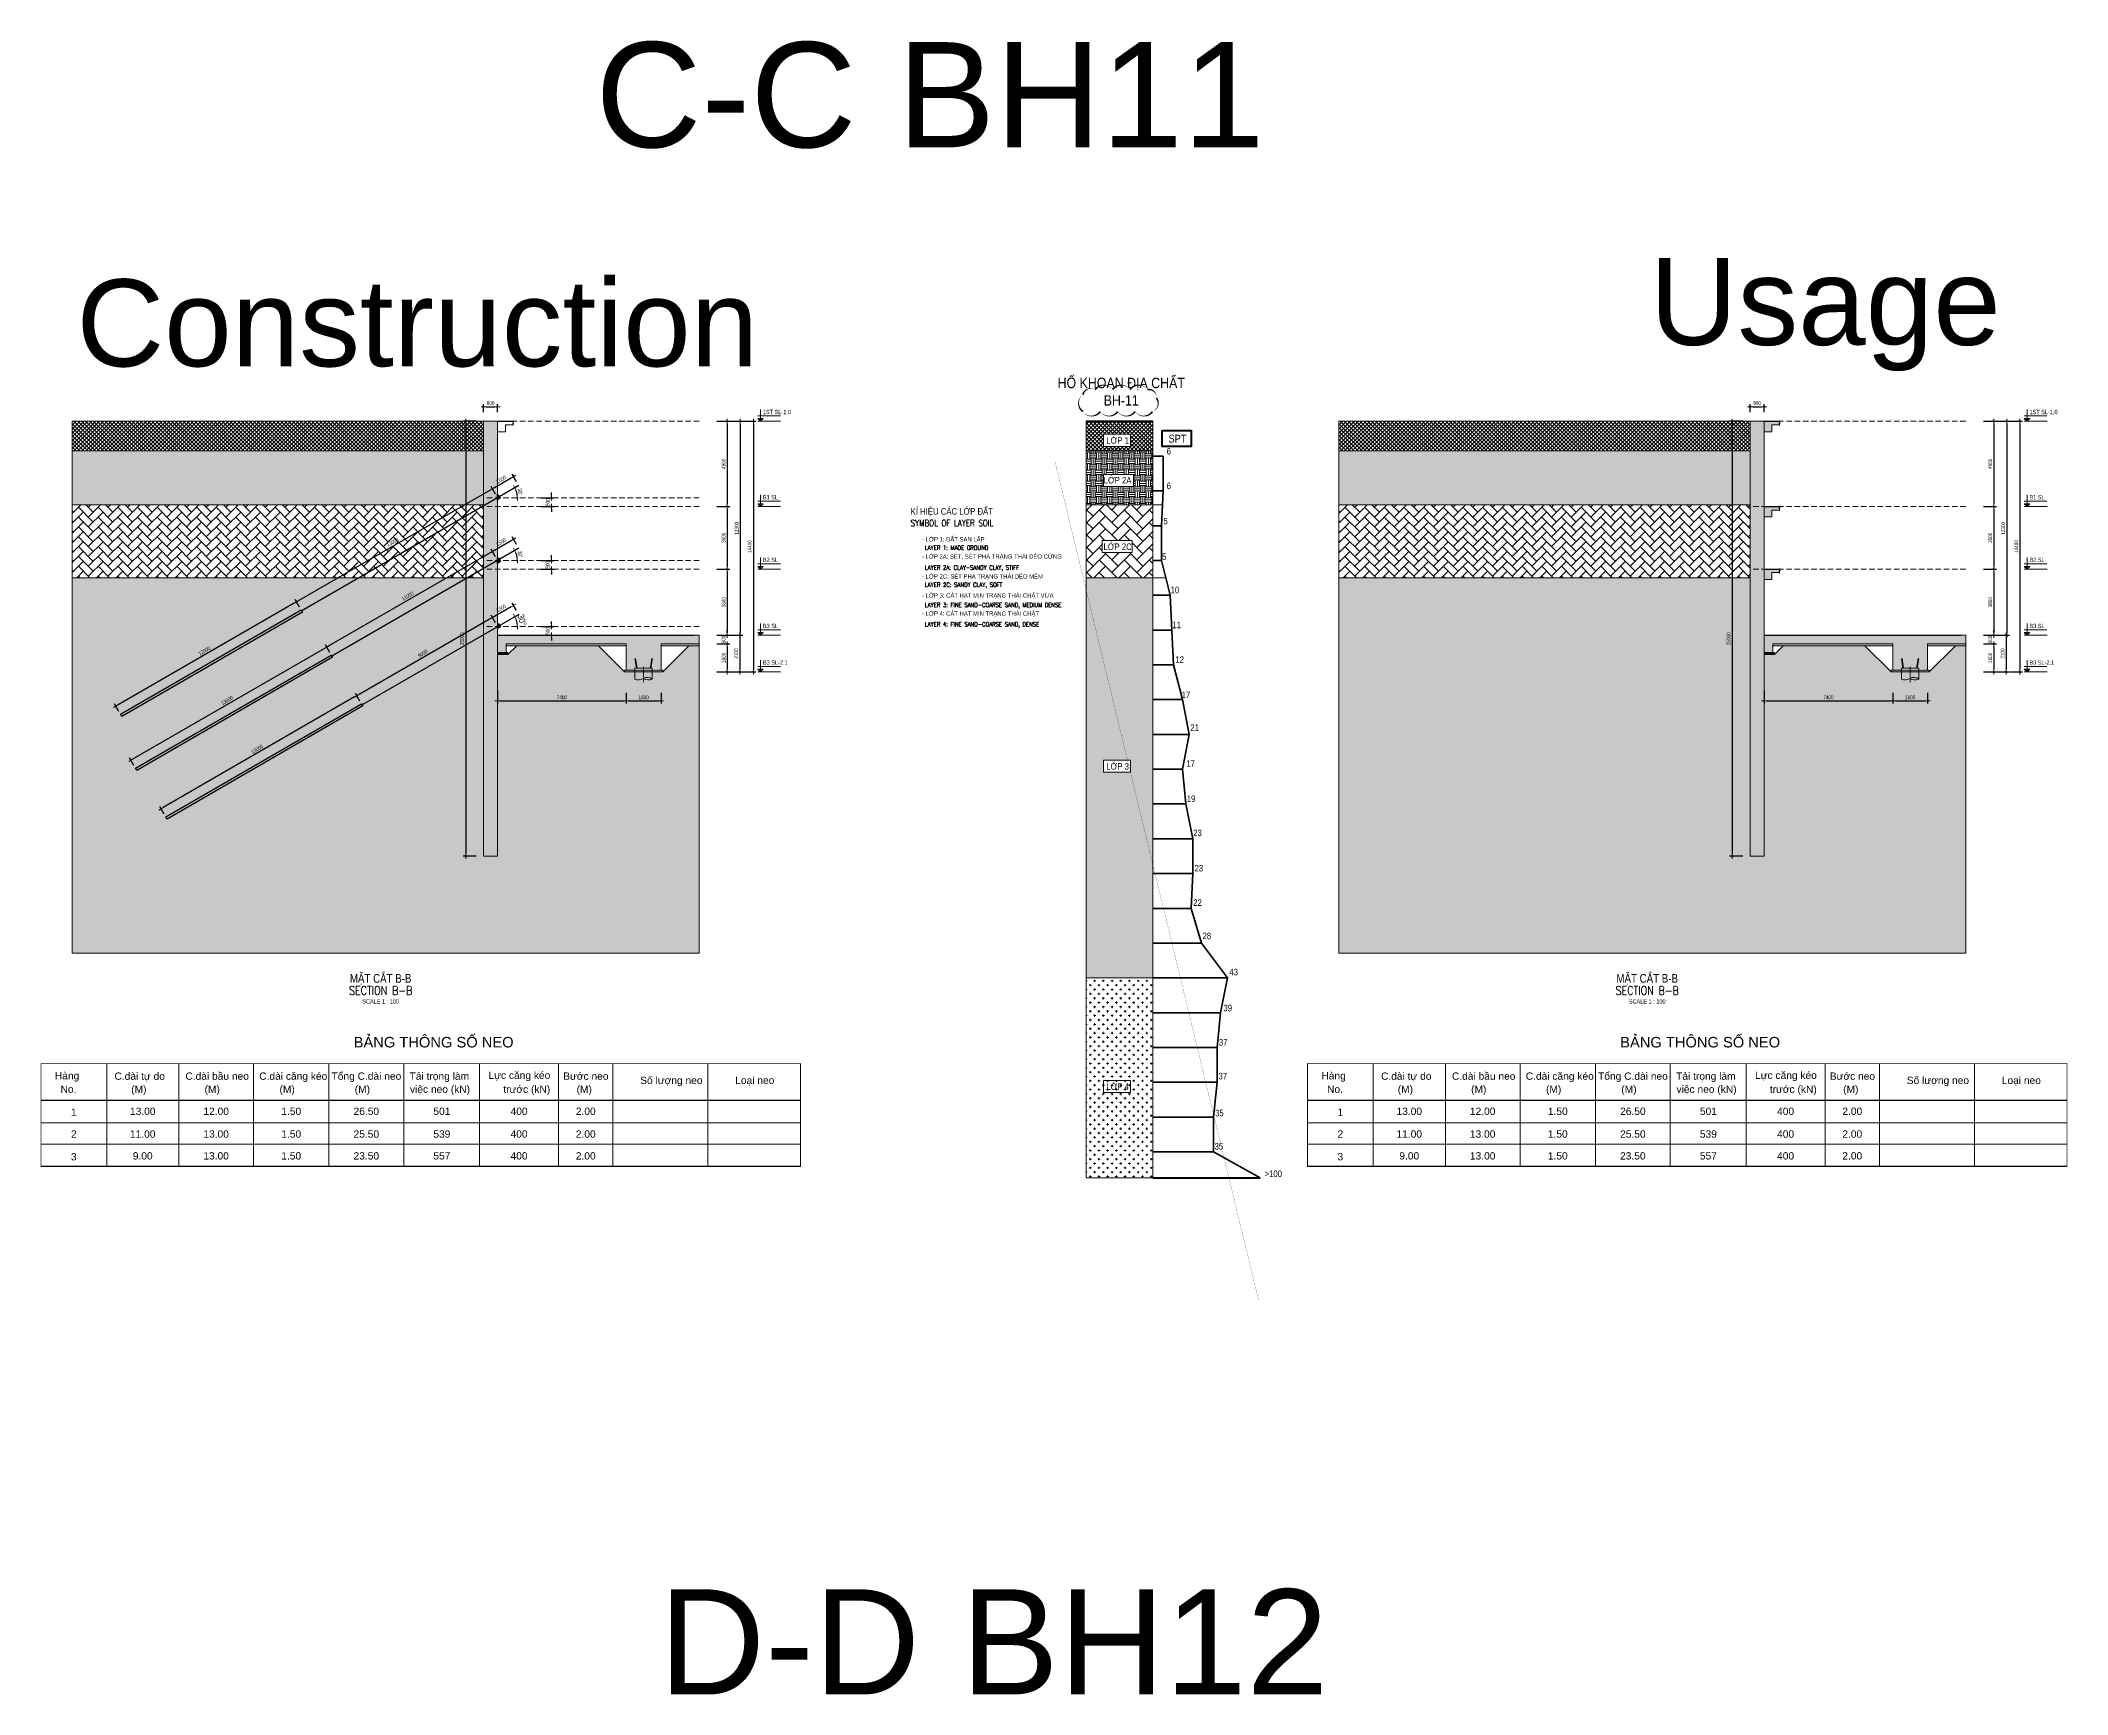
# Model space of a CAD drawing. Header units: millimetres. Extents: x -383953 to 676589, y -101685 to 196247.
# Drawn here: x 367751 to 484318, y 101170 to 196247 of the extents above; entities that cross this region are included whole.
import ezdxf
from ezdxf.enums import TextEntityAlignment as Align

# ---------------------------------------------------------------- set-up
doc = ezdxf.new("R2010")
doc.units = ezdxf.units.MM
doc.linetypes.add('CENTER2', pattern=[1.125, 0.75, -0.125, 0.125, -0.125])
doc.linetypes.add('HIDDEN', pattern=[9.525, 6.35, -3.175])
doc.layers.get('0').update_dxf_attribs({"lineweight": 20})
doc.layers.get('Defpoints').update_dxf_attribs({"color": 151, "lineweight": 9})
for name, color, linetype in [('ANCHOR_HEAD', 130, 'Continuous'), ('Concrete', 2, 'Continuous'), ('X-SEC-2$0$A-CON', 2, 'Continuous'), ('건축', 8, 'Continuous')]:
    doc.layers.add(name, color=color, linetype=linetype)
for name, color, linetype, lineweight in [('KC-TRUC', 5, 'CENTER2', 18), ('NDC_S_ANNO', 7, 'Continuous', 20), ('NDC_S_CONTINUOUS', 3, 'Continuous', 20), ('NDC_S_DIM', 1, 'Continuous', 15), ('NDC_S_ENG TEXT', 2, 'Continuous', 20), ('NDC_S_ENG TITLE', 3, 'Continuous', 20), ('NDC_S_FOUNDATION NAME', 7, 'Continuous', 20), ('NDC_S_HATCH MATERIAL', 8, 'Continuous', 13), ('NDC_S_LEVEL TEXT', 7, 'Continuous', 20), ('NDC_S_REBAR', 4, 'Continuous', 35), ('NDC_S_SLAB', 2, 'Continuous', 20), ('NDC_S_TEXT SYMBOL', 7, 'Continuous', 20), ('NDC_S_VN TEXT', 7, 'Continuous', 20), ('NDC_S_VN TITLE', 6, 'Continuous', 35)]:
    doc.layers.add(name, color=color, linetype=linetype, lineweight=lineweight)
doc.styles.add('ARIAL', font='arial.ttf', dxfattribs={"width": 0.8})
doc.styles.add('NDC_ANNO', font='', dxfattribs={"width": 0.8})
doc.styles.add('NDC_ARIAL', font='arial.ttf', dxfattribs={"width": 0.85})
doc.styles.add('NDC_DIM', font='', dxfattribs={"width": 0.75})
doc.styles.add('NDC_EN TXT', font='romans.shx', dxfattribs={"width": 0.8})
doc.styles.add('NDC_VIE TXT', font='arial.ttf', dxfattribs={"width": 0.8})
doc.styles.get('NDC_ANNO').set_extended_font_data('Dotum')
doc.styles.get('NDC_DIM').set_extended_font_data('Dotum')
doc.dimstyles.new('NDC_1-150', dxfattribs={"dimscale": 150, "dimtxt": 2.5, "dimasz": 1, "dimexe": 1.5, "dimexo": 0, "dimgap": 0.8, "dimtad": 1, "dimdec": 0, "dimdsep": 46, "dimtxsty": 'NDC_ARIAL', "dimblk": 'DIMMARK', "dimcen": 49999.938995, "dimdle": 1.5, "dimclrd": 1, "dimclre": 1, "dimclrt": 3, "dimadec": 0, "dimazin": 0, "dimtfac": 1, "dimtdec": 0, "dimtix": 1, "dimtmove": 2, "dimatfit": 3, "dimfxl": 1, "dimarcsym": 0})
doc.dimstyles.new('NDC_dim_100', dxfattribs={"dimscale": 100, "dimtxt": 2.2, "dimasz": 1.5, "dimexe": 1.5, "dimexo": 2.5, "dimgap": 1, "dimtad": 1, "dimdec": 0, "dimzin": 0, "dimdsep": 46, "dimtxsty": 'NDC_DIM', "dimblk": 'DIMMARK', "dimcen": 0.09, "dimdle": 1.2, "dimclrd": 1, "dimclre": 1, "dimclrt": 3, "dimadec": 0, "dimazin": 0, "dimtfac": 1, "dimtdec": 0, "dimtix": 1, "dimtofl": 0, "dimtmove": 0, "dimatfit": 3, "dimfxl": 6, "dimfxlon": 1, "dimtolj": 1, "dimtzin": 0, "dimarcsym": 0})
pattern_1 = [(355, (434521.6304, 433031.871), (0.60878286, 6.95841997), [5.08, -1.905]), (85, (434521.6304, 433031.871), (-6.95841997, 0.60878286), [5.08, -1.905])]

msp = doc.modelspace()

# ---------------------------------------------------------------- texts
at = {"color": 1, "style": 'ARIAL'}
for s, p in [('C-C BH11', (399660, 190110)), ('D-D BH12', (403320, 101170))]:
    msp.add_text(s, height=6046.62, dxfattribs=at).set_placement(p)
at = {"color": 4, "style": 'ARIAL'}
for s, height, p in [('Usage', 5000, (460298, 178748.3)), ('Construction', 5000, (369818, 177518.3)), ('BẢNG THÔNG SỐ NEO', 604.662, (385757.6, 138363.7)), ('BẢNG THÔNG SỐ NEO', 604.662, (458595.5, 138363.7))]:
    msp.add_text(s, height=height, dxfattribs=at).set_placement(p)
at = {"color": 3, "style": 'ARIAL'}
for s, height, p in [('Hàng', 419.9, (368576.1, 136526.6)), ('C.dài tự do', 419.904, (372002, 136504.8)), ('C.dài bầu neo', 419.904, (376082.5, 136504.8)), ('C.dài căng kéo', 419.904, (380328, 136504.8)), ('Tổng C.dài neo', 419.904, (384486.9, 136504.8)), ('Tải trọng làm', 419.904, (388973.7, 136504.8)), ('Bước neo', 419.9, (397811.4, 136504.8)), ('Số lượng neo', 419.904, (402239.1, 136262.8)), ('Loại neo', 419.9, (407703.2, 136262.8)), ('Hàng', 419.9, (441413.9, 136526.6)), ('C.dài tự do', 419.904, (444839.9, 136504.8)), ('C.dài bầu neo', 419.904, (448920.3, 136504.8)), ('C.dài căng kéo', 419.904, (453165.9, 136504.8)), ('Tổng C.dài neo', 419.904, (457324.8, 136504.8)), ('Tải trọng làm', 419.904, (461811.6, 136504.8)), ('Bước neo', 419.9, (470649.2, 136504.8)), ('Số lượng neo', 419.904, (475077, 136262.8)), ('Loại neo', 419.9, (480541, 136262.8)), ('  No.', 419.9, (368576.1, 135753.8)), ('  (M)', 419.9, (372640.8, 135753.8)), ('  (M)', 419.9, (376859, 135753.8)), ('  (M)', 419.9, (381168.3, 135753.8)), ('  (M)', 419.9, (385496, 135753.8)), (' việc neo (kN)', 419.904, (388834.5, 135753.8)), (' trước (kN)', 419.904, (394201, 135753.9)), ('  (M)', 419.9, (398253.3, 135753.8)), ('  No.', 419.9, (441413.9, 135753.8)), ('  (M)', 419.9, (445478.7, 135753.8)), ('  (M)', 419.9, (449696.9, 135753.8)), ('  (M)', 419.9, (454006.1, 135753.8)), ('  (M)', 419.9, (458333.9, 135753.8)), (' việc neo (kN)', 419.904, (461672.3, 135753.8)), (' trước (kN)', 419.904, (467038.8, 135753.9)), ('  (M)', 419.9, (471091.2, 135753.8))]:
    msp.add_text(s, height=height, dxfattribs=at).set_placement(p)
for s, height, p in [('Lực căng kéo', 419.904, (395290.5, 136762)), ('Lực căng kéo', 419.904, (468128.4, 136762)), ('1', 419.9, (369666.2, 134643.3)), ('13.00', 419.9, (373629.1, 134693.5)), ('12.00', 419.9, (377850.3, 134693.5)), ('1.50', 419.9, (382169, 134693.5)), ('26.50', 419.9, (386487.7, 134693.5)), ('501', 419.9, (390833, 134693.5)), ('400', 419.9, (395271.8, 134693.5)), ('2.00', 419.9, (399106.1, 134693.5)), ('1', 419.9, (442504, 134643.3)), ('13.00', 419.9, (446467, 134693.5)), ('12.00', 419.9, (450688.1, 134693.5)), ('1.50', 419.9, (455006.9, 134693.5)), ('26.50', 419.9, (459325.6, 134693.5)), ('501', 419.9, (463670.8, 134693.5)), ('400', 419.9, (468109.7, 134693.5)), ('2.00', 419.9, (471944, 134693.5)), ('2', 419.9, (369666.2, 133387.6)), ('11.00', 419.9, (373627.5, 133387.6)), ('13.00', 419.9, (377848.6, 133387.6)), ('1.50', 419.9, (382167.4, 133387.6)), ('25.50', 419.9, (386486.1, 133387.6)), ('539', 419.9, (390831.3, 133387.6)), ('400', 419.9, (395270.2, 133387.6)), ('2.00', 419.9, (399104.5, 133387.6)), ('2', 419.9, (442504, 133387.6)), ('11.00', 419.9, (446465.3, 133387.6)), ('13.00', 419.9, (450686.5, 133387.6)), ('1.50', 419.9, (455005.2, 133387.6)), ('25.50', 419.9, (459324, 133387.6)), ('539', 419.9, (463669.2, 133387.6)), ('400', 419.9, (468108, 133387.6)), ('2.00', 419.9, (471942.4, 133387.6)), ('3', 419.9, (369664.5, 132081.7)), ('9.00', 419.9, (373627.5, 132131.9)), ('13.00', 419.9, (377848.6, 132131.9)), ('1.50', 419.9, (382167.4, 132131.9)), ('23.50', 419.9, (386486.1, 132131.9)), ('557', 419.9, (390831.3, 132131.9)), ('400', 419.9, (395270.2, 132131.9)), ('2.00', 419.9, (399104.5, 132131.9)), ('3', 419.9, (442502.4, 132081.7)), ('9.00', 419.9, (446465.3, 132131.9)), ('13.00', 419.9, (450686.5, 132131.9)), ('1.50', 419.9, (455005.2, 132131.9)), ('23.50', 419.9, (459324, 132131.9)), ('557', 419.9, (463669.2, 132131.9)), ('400', 419.9, (468108, 132131.9)), ('2.00', 419.9, (471942.4, 132131.9))]:
    msp.add_text(s, height=height, dxfattribs=at).set_placement(p, align=Align.MIDDLE_CENTER)
at = {"layer": 'NDC_S_FOUNDATION NAME', "style": 'NDC_ARIAL', "width": 0.85}
msp.add_text('SPT', height=450, dxfattribs=at).set_placement((433139.2, 173361.1), align=Align.MIDDLE)
at = {"layer": 'NDC_S_LEVEL TEXT', "style": 'NDC_ARIAL', "width": 0.85}
for s, p in [('6', (432638.3, 172639.7)), ('6', (432638.3, 170652.5)), ('5', (432449.4, 168617.4)), ('5', (432370.3, 166583)), ('10', (432985.6, 164660.2)), ('11', (433098.3, 162653.6)), ('12', (433264.5, 160665.3)), ('17', (433622.3, 158633.9)), ('21', (434121.3, 156752.1)), ('17', (433889.2, 154685.5)), ('19', (433917.2, 152661)), ('23', (434289.9, 150700)), ('23', (434362, 148667.5)), ('22', (434292.3, 146694.7)), ('28', (434824.9, 144776.4)), ('43', (436367.4, 142701.9)), ('39', (436026.2, 140633.4)), ('37', (435761.1, 138661.7)), ('37', (435744.9, 136714.6)), ('35', (435550.7, 134594.3)), ('35', (435517.4, 132678.8)), ('>100', (438643.1, 131105.1))]:
    msp.add_text(s, height=375, dxfattribs=at).set_placement(p, align=Align.MIDDLE)
at = {"layer": 'NDC_S_VN TEXT'}
for s, height, style, width, p in [('KÍ HIỆU CÁC LỚP ĐẤT', 375, 'NDC_ARIAL', 0.85, (417789.8, 169181.7)), ('SYMBOL OF LAYER SOIL', 375, 'NDC_EN TXT', 0.8, (417789.8, 168509.6)), ('- LỚP 1: ĐẤT SAN LẤP', 250, 'NDC_ARIAL', 0.85, (418444.6, 167577)), ('- LỚP 2A: SÉT, SÉT PHA TRẠNG THÁI DẺO CỨNG', 250, 'NDC_ARIAL', 0.85, (418444.6, 166587.9)), ('LAYER 1: MADE GROUND', 250, 'NDC_EN TXT', 0.8, (418613.5, 167086.2)), ('- LỚP 2C: SÉT PHA TRẠNG THÁI DẺO MỀM', 250, 'NDC_ARIAL', 0.85, (418444.6, 165443.7)), ('LAYER 2A: CLAY-SANDY CLAY, STIFF', 250, 'NDC_EN TXT', 0.8, (418613.5, 165952.4)), ('- LỚP 3: CÁT HẠT MỊN TRẠNG THÁI CHẶT VỪA', 250, 'NDC_ARIAL', 0.85, (418444.6, 164344.3)), ('LAYER 2C: SANDY CLAY, SOFT', 250, 'NDC_EN TXT', 0.8, (418613.5, 164958.4)), ('- LỚP 4: CÁT HẠT MỊN TRẠNG THÁI CHẶT ', 250, 'NDC_ARIAL', 0.85, (418444.6, 163307)), ('LAYER 3: FINE SAND-COARSE SAND, MEDIUM DENSE', 250, 'NDC_EN TXT', 0.8, (418613.5, 163801.8)), ('LAYER 4: FINE SAND-COARSE SAND, DENSE', 250, 'NDC_EN TXT', 0.8, (418613.5, 162693.1))]:
    msp.add_text(s, height=height, dxfattribs=dict(at, style=style, width=width)).set_placement(p, align=Align.MIDDLE_LEFT)
at = {"layer": 'NDC_S_VN TITLE', "style": 'NDC_ARIAL', "width": 0.85}
for s, height, p in [('HỐ KHOAN ĐỊA CHẤT', 600, (429901.8, 176589.4)), ('BH-11', 600, (429901.8, 175560.2)), ('LỚP 1', 375, (429692.7, 173304.3)), ('LỚP 2A', 375, (429692.7, 171019.1)), ('LỚP 2C', 375, (429692.7, 167194.9)), ('LỚP 3', 375, (429692.7, 154566.1)), ('LỚP 4', 375, (429692.7, 136157.7))]:
    msp.add_text(s, height=height, dxfattribs=at).set_placement(p, align=Align.MIDDLE)

# ---------------------------------------------------------------- blocks, each defined once
blk = doc.blocks.new('Drawing name_symbol')
at = {"layer": 'NDC_S_ENG TITLE', "style": 'NDC_EN TXT', "width": 0.8}
blk.add_attdef('SECTDET1', text='', height=5, dxfattribs=at).set_placement((0, 1), align=Align.CENTER)
at = {"layer": 'NDC_S_TEXT SYMBOL', "lineweight": 25, "style": 'NDC_ANNO', "width": 0.8}
blk.add_attdef('SSCALE', text='', height=2.5, dxfattribs=at).set_placement((0, -4), align=Align.CENTER)
at = {"layer": 'NDC_S_VN TITLE', "style": 'NDC_VIE TXT', "width": 0.8}
blk.add_attdef('SECTDET2', text='', height=5, dxfattribs=at).set_placement((0, 8), align=Align.CENTER)
blk = doc.blocks.new('DIMMARK')
at = {"layer": 'NDC_S_DIM', "color": 1}
blk.add_line((-1.5, 0), (1, 0), dxfattribs=at)
at = {"layer": 'NDC_S_DIM', "color": 2, "const_width": 0.1}
blk.add_lwpolyline([(-0.42, -0.42), (0.42, 0.42)], dxfattribs=at)
blk = doc.blocks.new('*D381')
at = {"layer": 'Defpoints', "color": 0, "ltscale": 100, "transparency": 16777216}
for p in [(406326, 169459), (406326, 165859), (407245, 165859, 0)]:
    blk.add_point(p, dxfattribs=at)
at = {"layer": 'NDC_S_CONTINUOUS', "color": 1, "lineweight": -2, "ltscale": 100, "transparency": 16777216}
for p, q in [((406645, 169459, 0), (407395, 169459, 0)), ((407245, 169309, 0), (407245, 166009, 0)), ((406645, 165859, 0), (407395, 165859, 0))]:
    blk.add_line(p, q, dxfattribs=at)
at = {"layer": 'NDC_S_CONTINUOUS', "color": 1, "lineweight": -2, "ltscale": 100, "transparency": 16777216, "xscale": 150, "yscale": 150, "zscale": 150}
for p, rotation in [((407245, 169459, 0), 90), ((407245, 165859, 0), 270)]:
    blk.add_blockref('DIMMARK', p, dxfattribs=dict(at, rotation=rotation))
at = {"layer": 'NDC_S_CONTINUOUS', "color": 3, "ltscale": 100, "transparency": 16777216, "insert": (407035, 167659, 0), "char_height": 220, "attachment_point": 5, "rotation": 90, "style": 'NDC_DIM'}
blk.add_mtext('\\A1;3600', dxfattribs=at)
blk = doc.blocks.new('*D382')
at = {"layer": 'Defpoints', "color": 0, "ltscale": 100, "transparency": 16777216}
for p in [(406326, 165859), (406326, 162059), (407245, 162059, 0)]:
    blk.add_point(p, dxfattribs=at)
at = {"layer": 'NDC_S_CONTINUOUS', "color": 1, "lineweight": -2, "ltscale": 100, "transparency": 16777216}
for p, q in [((406645, 165859, 0), (407395, 165859, 0)), ((407245, 165709, 0), (407245, 162209, 0)), ((406645, 162059, 0), (407395, 162059, 0))]:
    blk.add_line(p, q, dxfattribs=at)
at = {"layer": 'NDC_S_CONTINUOUS', "color": 1, "lineweight": -2, "ltscale": 100, "transparency": 16777216, "xscale": 150, "yscale": 150, "zscale": 150}
for p, rotation in [((407245, 165859, 0), 90), ((407245, 162059, 0), 270)]:
    blk.add_blockref('DIMMARK', p, dxfattribs=dict(at, rotation=rotation))
at = {"layer": 'NDC_S_CONTINUOUS', "color": 3, "ltscale": 100, "transparency": 16777216, "insert": (407035, 163959, 0), "char_height": 220, "attachment_point": 5, "rotation": 90, "style": 'NDC_DIM'}
blk.add_mtext('\\A1;3800', dxfattribs=at)
blk = doc.blocks.new('*D383')
at = {"layer": 'Defpoints', "color": 0, "ltscale": 100, "transparency": 16777216}
for p in [(395587, 169959, 0), (395587, 169459, 0), (397130, 169459)]:
    blk.add_point(p, dxfattribs=at)
at = {"layer": 'NDC_S_CONTINUOUS', "color": 1, "lineweight": -2, "ltscale": 100, "transparency": 16777216}
for p, q in [((397130, 170109), (397130, 170259)), ((396530, 169959), (397280, 169959)), ((396530, 169459), (397280, 169459)), ((397130, 169309), (397130, 169159))]:
    blk.add_line(p, q, dxfattribs=at)
at = {"layer": 'NDC_S_CONTINUOUS', "color": 1, "lineweight": -2, "ltscale": 100, "transparency": 16777216, "xscale": 150, "yscale": 150, "zscale": 150}
for p, rotation in [((397130, 169959), 270), ((397130, 169459), 90)]:
    blk.add_blockref('DIMMARK', p, dxfattribs=dict(at, rotation=rotation))
at = {"layer": 'NDC_S_CONTINUOUS', "color": 3, "ltscale": 100, "transparency": 16777216, "insert": (396920, 169709), "char_height": 220, "attachment_point": 5, "rotation": 90, "style": 'NDC_DIM'}
blk.add_mtext('\\A1;500', dxfattribs=at)
blk = doc.blocks.new('*D384')
at = {"layer": 'Defpoints', "color": 0, "ltscale": 100, "transparency": 16777216}
for p in [(395587, 166359, 0), (395587, 165859, 0), (397130, 165859)]:
    blk.add_point(p, dxfattribs=at)
at = {"layer": 'NDC_S_CONTINUOUS', "color": 1, "lineweight": -2, "ltscale": 100, "transparency": 16777216}
for p, q in [((396530, 166359), (397280, 166359)), ((396530, 165859), (397280, 165859)), ((397130, 166509), (397130, 166659)), ((397130, 165709), (397130, 165559))]:
    blk.add_line(p, q, dxfattribs=at)
at = {"layer": 'NDC_S_CONTINUOUS', "color": 1, "lineweight": -2, "ltscale": 100, "transparency": 16777216, "xscale": 150, "yscale": 150, "zscale": 150}
for p, rotation in [((397130, 166359), 270), ((397130, 165859), 90)]:
    blk.add_blockref('DIMMARK', p, dxfattribs=dict(at, rotation=rotation))
at = {"layer": 'NDC_S_CONTINUOUS', "color": 3, "ltscale": 100, "transparency": 16777216, "insert": (396920, 166109), "char_height": 220, "attachment_point": 5, "rotation": 90, "style": 'NDC_DIM'}
blk.add_mtext('\\A1;500', dxfattribs=at)
blk = doc.blocks.new('ANCHOR_HEAD2')
at = {"layer": 'ANCHOR_HEAD'}
for p, q in [((-96, 260), (-334, -81)), ((-84, 260), (-326, -86)), ((-24, -143), (-265, 1)), ((-259, 10), (-24, -133)), ((-24, 89), (-146, 170)), ((-141, 179), (-24, 99)), ((-14, 260), (-96, 260)), ((-24, -260), (-24, 260)), ((-14, -260), (-14, 260)), ((-24, -260), (-334, -81)), ((-24, -260), (-14, -260))]:
    blk.add_line(p, q, dxfattribs=at)
blk.add_lwpolyline([(-14, 350), (0, 350), (0, -350), (-14, -350)], close=True, dxfattribs=at)
blk = doc.blocks.new('*D385')
at = {"layer": 'Defpoints', "color": 0, "ltscale": 100, "transparency": 16777216}
for p in [(394034, 169959), (382476, 163979), (382776, 163459)]:
    blk.add_point(p, dxfattribs=at)
at = {"layer": 'NDC_S_CONTINUOUS', "color": 1, "lineweight": -2, "ltscale": 100, "transparency": 16777216}
for p, q in [((393604, 170404), (382606, 164054)), ((393909, 170175), (393659, 170609)), ((382651, 163675), (382401, 164109))]:
    blk.add_line(p, q, dxfattribs=at)
at = {"layer": 'NDC_S_CONTINUOUS', "color": 1, "lineweight": -2, "ltscale": 100, "transparency": 16777216, "xscale": 150, "yscale": 150, "zscale": 150}
for p, rotation in [((393734, 170479), 29.99999999999558), ((382476, 163979), 209.9999999999956)]:
    blk.add_blockref('DIMMARK', p, dxfattribs=dict(at, rotation=rotation))
at = {"layer": 'NDC_S_CONTINUOUS', "color": 3, "ltscale": 100, "transparency": 16777216, "insert": (388000, 167411), "char_height": 220, "attachment_point": 5, "rotation": 30, "style": 'NDC_DIM'}
blk.add_mtext('\\A1;13000', dxfattribs=at)
blk = doc.blocks.new('*D386')
at = {"layer": 'Defpoints', "color": 0, "ltscale": 100, "transparency": 16777216}
for p in [(394950, 171181), (395250, 170661), (394034, 169959)]:
    blk.add_point(p, dxfattribs=at)
at = {"layer": 'NDC_S_CONTINUOUS', "color": 1, "lineweight": -2, "ltscale": 100, "transparency": 16777216}
for p, q in [((393909, 170175), (393659, 170609)), ((393864, 170554), (394820, 171106)), ((395125, 170877), (394875, 171311))]:
    blk.add_line(p, q, dxfattribs=at)
at = {"layer": 'NDC_S_CONTINUOUS', "color": 1, "lineweight": -2, "ltscale": 100, "transparency": 16777216, "xscale": 150, "yscale": 150, "zscale": 150}
for p, rotation in [((393734, 170479), 209.9999999999935), ((394950, 171181), 29.99999999999344)]:
    blk.add_blockref('DIMMARK', p, dxfattribs=dict(at, rotation=rotation))
at = {"layer": 'NDC_S_CONTINUOUS', "color": 3, "ltscale": 100, "transparency": 16777216, "insert": (394237, 171012), "char_height": 220, "attachment_point": 5, "rotation": 30, "style": 'NDC_DIM'}
blk.add_mtext('\\A1;1500', dxfattribs=at)
blk = doc.blocks.new('*D387')
at = {"layer": 'Defpoints', "color": 0, "ltscale": 100, "transparency": 16777216}
for p in [(395250, 170661), (394034, 169959), (395159, 170157), (397082, 169959), (382776, 163459)]:
    blk.add_point(p, dxfattribs=at)
at = {"layer": 'NDC_S_CONTINUOUS', "color": 1, "lineweight": -2, "ltscale": 100, "transparency": 16777216}
blk.add_arc((394034, 169959), 1142, 7.53115, 22.46885, dxfattribs=at)
at = {"layer": 'NDC_S_CONTINUOUS', "color": 1, "lineweight": -2, "ltscale": 100, "transparency": 16777216, "xscale": 150, "yscale": 150, "zscale": 150}
for p, rotation in [((395023, 170530), 116.2344230445613), ((395176, 169959), 273.7655769554315)]:
    blk.add_blockref('DIMMARK', p, dxfattribs=dict(at, rotation=rotation))
at = {"layer": 'NDC_S_CONTINUOUS', "color": 3, "ltscale": 100, "transparency": 16777216, "insert": (395340, 170309), "char_height": 220, "attachment_point": 5, "rotation": 285, "style": 'NDC_DIM'}
blk.add_mtext('\\A1;30°', dxfattribs=at)
blk = doc.blocks.new('*D388')
at = {"layer": 'Defpoints', "color": 0, "ltscale": 100, "transparency": 16777216}
for p in [(382776, 163459), (372084, 157979), (372384, 157459)]:
    blk.add_point(p, dxfattribs=at)
at = {"layer": 'NDC_S_CONTINUOUS', "color": 1, "lineweight": -2, "ltscale": 100, "transparency": 16777216}
for p, q in [((382346, 163904), (372214, 158054)), ((382651, 163675), (382401, 164109)), ((372259, 157675), (372009, 158109))]:
    blk.add_line(p, q, dxfattribs=at)
at = {"layer": 'NDC_S_CONTINUOUS', "color": 1, "lineweight": -2, "ltscale": 100, "transparency": 16777216, "xscale": 150, "yscale": 150, "zscale": 150}
for p, rotation in [((382476, 163979), 29.99999999998255), ((372084, 157979), 209.9999999999825)]:
    blk.add_blockref('DIMMARK', p, dxfattribs=dict(at, rotation=rotation))
at = {"layer": 'NDC_S_CONTINUOUS', "color": 3, "ltscale": 100, "transparency": 16777216, "insert": (377175, 161161), "char_height": 220, "attachment_point": 5, "rotation": 30, "style": 'NDC_DIM'}
blk.add_mtext('\\A1;12000', dxfattribs=at)
blk = doc.blocks.new('*D389')
at = {"layer": 'Defpoints', "color": 0, "ltscale": 100, "transparency": 16777216}
for p in [(394034, 166359), (384208, 161379), (384508, 160859)]:
    blk.add_point(p, dxfattribs=at)
at = {"layer": 'NDC_S_CONTINUOUS', "color": 1, "lineweight": -2, "ltscale": 100, "transparency": 16777216}
for p, q in [((393604, 166804), (384338, 161454)), ((393909, 166575), (393659, 167009)), ((384383, 161075), (384133, 161509))]:
    blk.add_line(p, q, dxfattribs=at)
at = {"layer": 'NDC_S_CONTINUOUS', "color": 1, "lineweight": -2, "ltscale": 100, "transparency": 16777216, "xscale": 150, "yscale": 150, "zscale": 150}
for p, rotation in [((393734, 166879), 29.99999999999718), ((384208, 161379), 209.9999999999972)]:
    blk.add_blockref('DIMMARK', p, dxfattribs=dict(at, rotation=rotation))
at = {"layer": 'NDC_S_CONTINUOUS', "color": 3, "ltscale": 100, "transparency": 16777216, "insert": (388866, 164311), "char_height": 220, "attachment_point": 5, "rotation": 30, "style": 'NDC_DIM'}
blk.add_mtext('\\A1;11000', dxfattribs=at)
blk = doc.blocks.new('*D390')
at = {"layer": 'Defpoints', "color": 0, "ltscale": 100, "transparency": 16777216}
for p in [(394950, 167581), (395250, 167061), (394034, 166359)]:
    blk.add_point(p, dxfattribs=at)
at = {"layer": 'NDC_S_CONTINUOUS', "color": 1, "lineweight": -2, "ltscale": 100, "transparency": 16777216}
for p, q in [((393909, 166575), (393659, 167009)), ((393864, 166954), (394820, 167506)), ((395125, 167277), (394875, 167711))]:
    blk.add_line(p, q, dxfattribs=at)
at = {"layer": 'NDC_S_CONTINUOUS', "color": 1, "lineweight": -2, "ltscale": 100, "transparency": 16777216, "xscale": 150, "yscale": 150, "zscale": 150}
for p, rotation in [((393734, 166879), 209.9999999999934), ((394950, 167581), 29.99999999999344)]:
    blk.add_blockref('DIMMARK', p, dxfattribs=dict(at, rotation=rotation))
at = {"layer": 'NDC_S_CONTINUOUS', "color": 3, "ltscale": 100, "transparency": 16777216, "insert": (394237, 167412), "char_height": 220, "attachment_point": 5, "rotation": 30, "style": 'NDC_DIM'}
blk.add_mtext('\\A1;1500', dxfattribs=at)
blk = doc.blocks.new('*D391')
at = {"layer": 'Defpoints', "color": 0, "ltscale": 100, "transparency": 16777216}
for p in [(395250, 167061), (394034, 166359), (395159, 166557), (397082, 166359), (384508, 160859)]:
    blk.add_point(p, dxfattribs=at)
at = {"layer": 'NDC_S_CONTINUOUS', "color": 1, "lineweight": -2, "ltscale": 100, "transparency": 16777216}
blk.add_arc((394034, 166359), 1142, 7.53115, 22.46885, dxfattribs=at)
at = {"layer": 'NDC_S_CONTINUOUS', "color": 1, "lineweight": -2, "ltscale": 100, "transparency": 16777216, "xscale": 150, "yscale": 150, "zscale": 150}
for p, rotation in [((395023, 166930), 116.2344230445614), ((395176, 166359), 273.7655769554324)]:
    blk.add_blockref('DIMMARK', p, dxfattribs=dict(at, rotation=rotation))
at = {"layer": 'NDC_S_CONTINUOUS', "color": 3, "ltscale": 100, "transparency": 16777216, "insert": (395340, 166709), "char_height": 220, "attachment_point": 5, "rotation": 285, "style": 'NDC_DIM'}
blk.add_mtext('\\A1;30°', dxfattribs=at)
blk = doc.blocks.new('*D392')
at = {"layer": 'Defpoints', "color": 0, "ltscale": 100, "transparency": 16777216}
for p in [(384508, 160859), (372950, 154879), (373250, 154359)]:
    blk.add_point(p, dxfattribs=at)
at = {"layer": 'NDC_S_CONTINUOUS', "color": 1, "lineweight": -2, "ltscale": 100, "transparency": 16777216}
for p, q in [((384078, 161304), (373080, 154954)), ((384383, 161075), (384133, 161509)), ((373125, 154575), (372875, 155009))]:
    blk.add_line(p, q, dxfattribs=at)
at = {"layer": 'NDC_S_CONTINUOUS', "color": 1, "lineweight": -2, "ltscale": 100, "transparency": 16777216, "xscale": 150, "yscale": 150, "zscale": 150}
for p, rotation in [((384208, 161379), 29.99999999998326), ((372950, 154879), 209.9999999999833)]:
    blk.add_blockref('DIMMARK', p, dxfattribs=dict(at, rotation=rotation))
at = {"layer": 'NDC_S_CONTINUOUS', "color": 3, "ltscale": 100, "transparency": 16777216, "insert": (378474, 158311), "char_height": 220, "attachment_point": 5, "rotation": 30, "style": 'NDC_DIM'}
blk.add_mtext('\\A1;13000', dxfattribs=at)
blk = doc.blocks.new('*D393')
at = {"layer": 'Defpoints', "color": 0, "ltscale": 100, "transparency": 16777216}
for p in [(394034, 162559), (385940, 158579), (386240, 158059)]:
    blk.add_point(p, dxfattribs=at)
at = {"layer": 'NDC_S_CONTINUOUS', "color": 1, "lineweight": -2, "ltscale": 100, "transparency": 16777216}
for p, q in [((393909, 162775), (393659, 163209)), ((393604, 163004), (386070, 158654)), ((386115, 158275), (385865, 158709))]:
    blk.add_line(p, q, dxfattribs=at)
at = {"layer": 'NDC_S_CONTINUOUS', "color": 1, "lineweight": -2, "ltscale": 100, "transparency": 16777216, "xscale": 150, "yscale": 150, "zscale": 150}
for p, rotation in [((393734, 163079), 29.99999999999286), ((385940, 158579), 209.9999999999929)]:
    blk.add_blockref('DIMMARK', p, dxfattribs=dict(at, rotation=rotation))
at = {"layer": 'NDC_S_CONTINUOUS', "color": 3, "ltscale": 100, "transparency": 16777216, "insert": (389732, 161011), "char_height": 220, "attachment_point": 5, "rotation": 30, "style": 'NDC_DIM'}
blk.add_mtext('\\A1;9000', dxfattribs=at)
blk = doc.blocks.new('*D394')
at = {"layer": 'Defpoints', "color": 0, "ltscale": 100, "transparency": 16777216}
for p in [(394950, 163781), (395250, 163261), (394034, 162559)]:
    blk.add_point(p, dxfattribs=at)
at = {"layer": 'NDC_S_CONTINUOUS', "color": 1, "lineweight": -2, "ltscale": 100, "transparency": 16777216}
for p, q in [((393909, 162775), (393659, 163209)), ((393864, 163154), (394820, 163706)), ((395125, 163477), (394875, 163911))]:
    blk.add_line(p, q, dxfattribs=at)
at = {"layer": 'NDC_S_CONTINUOUS', "color": 1, "lineweight": -2, "ltscale": 100, "transparency": 16777216, "xscale": 150, "yscale": 150, "zscale": 150}
for p, rotation in [((393734, 163079), 209.9999999999934), ((394950, 163781), 29.99999999999344)]:
    blk.add_blockref('DIMMARK', p, dxfattribs=dict(at, rotation=rotation))
at = {"layer": 'NDC_S_CONTINUOUS', "color": 3, "ltscale": 100, "transparency": 16777216, "insert": (394237, 163612), "char_height": 220, "attachment_point": 5, "rotation": 30, "style": 'NDC_DIM'}
blk.add_mtext('\\A1;1500', dxfattribs=at)
blk = doc.blocks.new('*D395')
at = {"layer": 'Defpoints', "color": 0, "transparency": 16777216}
for p in [(395250, 163261), (394034, 162559), (395159, 162757), (397082, 162559), (386240, 158059)]:
    blk.add_point(p, dxfattribs=at)
at = {"layer": 'NDC_S_CONTINUOUS', "color": 1, "lineweight": -2, "transparency": 16777216}
blk.add_arc((394034, 162559), 1142, 7.53115, 22.46885, dxfattribs=at)
at = {"layer": 'NDC_S_CONTINUOUS', "color": 1, "lineweight": -2, "transparency": 16777216, "xscale": 150, "yscale": 150, "zscale": 150}
for p, rotation in [((395023, 163130), 116.2344230445627), ((395176, 162559), 273.7655769554299)]:
    blk.add_blockref('DIMMARK', p, dxfattribs=dict(at, rotation=rotation))
at = {"layer": 'NDC_S_CONTINUOUS', "color": 3, "transparency": 16777216, "insert": (395438, 162935), "char_height": 375, "attachment_point": 5, "rotation": 285, "style": 'NDC_ARIAL'}
blk.add_mtext('30°', dxfattribs=at)
blk = doc.blocks.new('*D396')
at = {"layer": 'Defpoints', "color": 0, "ltscale": 100, "transparency": 16777216}
for p in [(386240, 158059), (374682, 152078), (374988, 151548)]:
    blk.add_point(p, dxfattribs=at)
at = {"layer": 'NDC_S_CONTINUOUS', "color": 1, "lineweight": -2, "ltscale": 100, "transparency": 16777216}
for p, q in [((386115, 158275), (385859, 158718)), ((385804, 158513), (374812, 152153)), ((374863, 151765), (374607, 152207))]:
    blk.add_line(p, q, dxfattribs=at)
at = {"layer": 'NDC_S_CONTINUOUS', "color": 1, "lineweight": -2, "ltscale": 100, "transparency": 16777216, "xscale": 150, "yscale": 150, "zscale": 150}
for p, rotation in [((385934, 158588), 30.05380247376608), ((374682, 152078), 210.053802473766)]:
    blk.add_blockref('DIMMARK', p, dxfattribs=dict(at, rotation=rotation))
at = {"layer": 'NDC_S_CONTINUOUS', "color": 3, "ltscale": 100, "transparency": 16777216, "insert": (380203, 155515), "char_height": 220, "attachment_point": 5, "rotation": 30.0538, "style": 'NDC_DIM'}
blk.add_mtext('\\A1;13000', dxfattribs=at)
blk = doc.blocks.new('*D397')
at = {"layer": 'Defpoints', "color": 0, "ltscale": 100, "transparency": 16777216}
for p in [(406326, 162059), (406326, 161559), (407245, 161559)]:
    blk.add_point(p, dxfattribs=at)
at = {"layer": 'NDC_S_CONTINUOUS', "color": 1, "lineweight": -2, "ltscale": 100, "transparency": 16777216}
for p, q in [((406645, 162059), (407395, 162059)), ((407245, 162209), (407245, 162359)), ((406645, 161559), (407395, 161559)), ((407245, 161409), (407245, 161259))]:
    blk.add_line(p, q, dxfattribs=at)
at = {"layer": 'NDC_S_CONTINUOUS', "color": 1, "lineweight": -2, "ltscale": 100, "transparency": 16777216, "xscale": 150, "yscale": 150, "zscale": 150}
for p, rotation in [((407245, 162059), 270), ((407245, 161559), 90)]:
    blk.add_blockref('DIMMARK', p, dxfattribs=dict(at, rotation=rotation))
at = {"layer": 'NDC_S_CONTINUOUS', "color": 3, "ltscale": 100, "transparency": 16777216, "insert": (407035, 161809), "char_height": 220, "attachment_point": 5, "rotation": 90, "style": 'NDC_DIM'}
blk.add_mtext('\\A1;500', dxfattribs=at)
blk = doc.blocks.new('kata_block_CT')
at = {"layer": 'NDC_S_ANNO'}
blk.add_hatch(color=3, dxfattribs=at).paths.add_polyline_path([(0, 1.6), (-1.6, 1.6), (0, 0)])
at = {"layer": 'NDC_S_ANNO', "ltscale": 50}
h = blk.add_hatch(dxfattribs=at)
h.set_pattern_fill('ANSI31', color=256, scale=1.406, style=0)
h.paths.add_polyline_path([(0, 1.6), (0, 0), (1.6, 1.6)])
for p, q in [((-1.6, 3.1), (11.5, 3.1)), ((11.6, 0), (-1.6, 0))]:
    blk.add_line(p, q, dxfattribs=at)
at = {"layer": 'NDC_S_ANNO', "color": 8, "ltscale": 50}
blk.add_lwpolyline([(0, 0), (-1.6, 1.6), (0, 1.6)], dxfattribs=at)
at = {"layer": 'NDC_S_ANNO', "ltscale": 50}
for points in [[(0, 0), (-1.6, 1.6), (0, 1.6)], [(0, 6.7), (0, 0)], [(0, 0), (1.6, 1.6), (0, 1.6)]]:
    blk.add_lwpolyline(points, dxfattribs=at)
at = {"layer": 'NDC_S_TEXT SYMBOL', "color": 3, "style": 'NDC_ANNO', "width": 0.8}
blk.add_attdef('CT', (1.4, 4.1), '', height=2.5, dxfattribs=at)
blk = doc.blocks.new('*D398')
at = {"layer": 'Defpoints', "color": 0, "ltscale": 100, "transparency": 16777216}
for p in [(406326, 174359), (406326, 169459), (407245, 169459)]:
    blk.add_point(p, dxfattribs=at)
at = {"layer": 'NDC_S_CONTINUOUS', "color": 1, "lineweight": -2, "ltscale": 100, "transparency": 16777216}
for p, q in [((406645, 174359), (407395, 174359)), ((407245, 174209), (407245, 169609)), ((406645, 169459), (407395, 169459))]:
    blk.add_line(p, q, dxfattribs=at)
at = {"layer": 'NDC_S_CONTINUOUS', "color": 1, "lineweight": -2, "ltscale": 100, "transparency": 16777216, "xscale": 150, "yscale": 150, "zscale": 150}
for p, rotation in [((407245, 174359), 90), ((407245, 169459), 270)]:
    blk.add_blockref('DIMMARK', p, dxfattribs=dict(at, rotation=rotation))
at = {"layer": 'NDC_S_CONTINUOUS', "color": 3, "ltscale": 100, "transparency": 16777216, "insert": (407035, 171909), "char_height": 220, "attachment_point": 5, "rotation": 90, "style": 'NDC_DIM'}
blk.add_mtext('\\A1;4900', dxfattribs=at)
blk = doc.blocks.new('*D399')
at = {"layer": 'Defpoints', "color": 0, "ltscale": 100, "transparency": 16777216}
for p in [(406326, 174359), (406326, 162059), (407995, 162059)]:
    blk.add_point(p, dxfattribs=at)
at = {"layer": 'NDC_S_CONTINUOUS', "color": 1, "lineweight": -2, "ltscale": 100, "transparency": 16777216}
for p, q in [((407395, 174359), (408145, 174359)), ((407995, 174209), (407995, 162209)), ((407395, 162059), (408145, 162059))]:
    blk.add_line(p, q, dxfattribs=at)
at = {"layer": 'NDC_S_CONTINUOUS', "color": 1, "lineweight": -2, "ltscale": 100, "transparency": 16777216, "xscale": 150, "yscale": 150, "zscale": 150}
for p, rotation in [((407995, 174359), 90), ((407995, 162059), 270)]:
    blk.add_blockref('DIMMARK', p, dxfattribs=dict(at, rotation=rotation))
at = {"layer": 'NDC_S_CONTINUOUS', "color": 3, "ltscale": 100, "transparency": 16777216, "insert": (407785, 168209), "char_height": 220, "attachment_point": 5, "rotation": 90, "style": 'NDC_DIM'}
blk.add_mtext('\\A1;12300', dxfattribs=at)
blk = doc.blocks.new('*D400')
at = {"layer": 'Defpoints', "color": 0, "ltscale": 100, "transparency": 16777216}
for p in [(406326, 161559), (406326, 159959), (407245, 159959)]:
    blk.add_point(p, dxfattribs=at)
at = {"layer": 'NDC_S_CONTINUOUS', "color": 1, "lineweight": -2, "ltscale": 100, "transparency": 16777216}
for p, q in [((406645, 161559), (407395, 161559)), ((407245, 161409), (407245, 160109)), ((406645, 159959), (407395, 159959))]:
    blk.add_line(p, q, dxfattribs=at)
at = {"layer": 'NDC_S_CONTINUOUS', "color": 1, "lineweight": -2, "ltscale": 100, "transparency": 16777216, "xscale": 150, "yscale": 150, "zscale": 150}
for p, rotation in [((407245, 161559), 90), ((407245, 159959), 270)]:
    blk.add_blockref('DIMMARK', p, dxfattribs=dict(at, rotation=rotation))
at = {"layer": 'NDC_S_CONTINUOUS', "color": 3, "ltscale": 100, "transparency": 16777216, "insert": (407035, 160759), "char_height": 220, "attachment_point": 5, "rotation": 90, "style": 'NDC_DIM'}
blk.add_mtext('\\A1;1600', dxfattribs=at)
blk = doc.blocks.new('*D401')
at = {"layer": 'Defpoints', "color": 0, "ltscale": 100, "transparency": 16777216}
for p in [(406326, 162059), (406326, 159959), (407961, 159959)]:
    blk.add_point(p, dxfattribs=at)
at = {"layer": 'NDC_S_CONTINUOUS', "color": 1, "lineweight": -2, "ltscale": 100, "transparency": 16777216}
for p, q in [((407361, 162059), (408111, 162059)), ((407961, 161909), (407961, 160109)), ((407361, 159959), (408111, 159959))]:
    blk.add_line(p, q, dxfattribs=at)
at = {"layer": 'NDC_S_CONTINUOUS', "color": 1, "lineweight": -2, "ltscale": 100, "transparency": 16777216, "xscale": 150, "yscale": 150, "zscale": 150}
for p, rotation in [((407961, 162059), 90), ((407961, 159959), 270)]:
    blk.add_blockref('DIMMARK', p, dxfattribs=dict(at, rotation=rotation))
at = {"layer": 'NDC_S_CONTINUOUS', "color": 3, "ltscale": 100, "transparency": 16777216, "insert": (407751, 161009), "char_height": 220, "attachment_point": 5, "rotation": 90, "style": 'NDC_DIM'}
blk.add_mtext('\\A1;2100', dxfattribs=at)
blk = doc.blocks.new('*D402')
at = {"layer": 'Defpoints', "color": 0, "ltscale": 100, "transparency": 16777216}
for p in [(393234, 174359), (392202, 149359), (393234, 149359)]:
    blk.add_point(p, dxfattribs=at)
at = {"layer": 'NDC_S_CONTINUOUS', "color": 1, "lineweight": -2, "ltscale": 100, "transparency": 16777216}
for p, q in [((392802, 174359), (392052, 174359)), ((392202, 174209), (392202, 149509)), ((392802, 149359), (392052, 149359))]:
    blk.add_line(p, q, dxfattribs=at)
at = {"layer": 'NDC_S_CONTINUOUS', "color": 1, "lineweight": -2, "ltscale": 100, "transparency": 16777216, "xscale": 150, "yscale": 150, "zscale": 150}
for p, rotation in [((392202, 174359), 90), ((392202, 149359), 270)]:
    blk.add_blockref('DIMMARK', p, dxfattribs=dict(at, rotation=rotation))
at = {"layer": 'NDC_S_CONTINUOUS', "color": 3, "ltscale": 100, "transparency": 16777216, "insert": (391992, 161859), "char_height": 220, "attachment_point": 5, "rotation": 90, "style": 'NDC_DIM'}
blk.add_mtext('\\A1;25000', dxfattribs=at)
blk = doc.blocks.new('*D403')
at = {"layer": 'Defpoints', "color": 0, "ltscale": 100, "transparency": 16777216}
for p in [(394034, 175193), (393234, 174627), (394034, 174627)]:
    blk.add_point(p, dxfattribs=at)
at = {"layer": 'NDC_S_CONTINUOUS', "color": 1, "lineweight": -2, "ltscale": 100, "transparency": 16777216}
for p, q in [((393234, 174877), (393234, 175343)), ((393384, 175193), (393884, 175193)), ((394034, 174877), (394034, 175343))]:
    blk.add_line(p, q, dxfattribs=at)
at = {"layer": 'NDC_S_CONTINUOUS', "color": 1, "lineweight": -2, "ltscale": 100, "transparency": 16777216, "xscale": 150, "yscale": 150, "zscale": 150, "rotation": 180}
blk.add_blockref('DIMMARK', (393234, 175193), dxfattribs=at)
at = {"layer": 'NDC_S_CONTINUOUS', "color": 1, "lineweight": -2, "ltscale": 100, "transparency": 16777216, "xscale": 150, "yscale": 150, "zscale": 150}
blk.add_blockref('DIMMARK', (394034, 175193), dxfattribs=at)
at = {"layer": 'NDC_S_CONTINUOUS', "color": 3, "ltscale": 100, "transparency": 16777216, "insert": (393634, 175403), "char_height": 220, "attachment_point": 5, "style": 'NDC_DIM'}
blk.add_mtext('\\A1;800', dxfattribs=at)
blk = doc.blocks.new('*D404')
at = {"layer": 'Defpoints', "color": 0, "ltscale": 100, "transparency": 16777216}
for p in [(394034, 159498), (401434, 158998), (401434, 158281)]:
    blk.add_point(p, dxfattribs=at)
at = {"layer": 'NDC_S_CONTINUOUS', "color": 1, "lineweight": -2, "ltscale": 100, "transparency": 16777216}
for p, q in [((394034, 158881), (394034, 158131)), ((401434, 158748), (401434, 158131)), ((394184, 158281), (401284, 158281))]:
    blk.add_line(p, q, dxfattribs=at)
at = {"layer": 'NDC_S_CONTINUOUS', "color": 1, "lineweight": -2, "ltscale": 100, "transparency": 16777216, "xscale": 150, "yscale": 150, "zscale": 150, "rotation": 180}
blk.add_blockref('DIMMARK', (394034, 158281), dxfattribs=at)
at = {"layer": 'NDC_S_CONTINUOUS', "color": 1, "lineweight": -2, "ltscale": 100, "transparency": 16777216, "xscale": 150, "yscale": 150, "zscale": 150}
blk.add_blockref('DIMMARK', (401434, 158281), dxfattribs=at)
at = {"layer": 'NDC_S_CONTINUOUS', "color": 3, "ltscale": 100, "transparency": 16777216, "insert": (397734, 158491), "char_height": 220, "attachment_point": 5, "style": 'NDC_DIM'}
blk.add_mtext('\\A1;7400', dxfattribs=at)
blk = doc.blocks.new('*D405')
at = {"layer": 'Defpoints', "color": 0, "ltscale": 100, "transparency": 16777216}
for p in [(401434, 158998), (403434, 158998), (403434, 158281)]:
    blk.add_point(p, dxfattribs=at)
at = {"layer": 'NDC_S_CONTINUOUS', "color": 1, "lineweight": -2, "ltscale": 100, "transparency": 16777216}
for p, q in [((401434, 158748), (401434, 158131)), ((403434, 158748), (403434, 158131)), ((401584, 158281), (403284, 158281))]:
    blk.add_line(p, q, dxfattribs=at)
at = {"layer": 'NDC_S_CONTINUOUS', "color": 1, "lineweight": -2, "ltscale": 100, "transparency": 16777216, "xscale": 150, "yscale": 150, "zscale": 150, "rotation": 180}
blk.add_blockref('DIMMARK', (401434, 158281), dxfattribs=at)
at = {"layer": 'NDC_S_CONTINUOUS', "color": 1, "lineweight": -2, "ltscale": 100, "transparency": 16777216, "xscale": 150, "yscale": 150, "zscale": 150}
blk.add_blockref('DIMMARK', (403434, 158281), dxfattribs=at)
at = {"layer": 'NDC_S_CONTINUOUS', "color": 3, "ltscale": 100, "transparency": 16777216, "insert": (402434, 158491), "char_height": 220, "attachment_point": 5, "style": 'NDC_DIM'}
blk.add_mtext('\\A1;1600', dxfattribs=at)
blk = doc.blocks.new('*D406')
at = {"layer": 'Defpoints', "color": 0, "ltscale": 100, "transparency": 16777216}
for p in [(406326, 174359), (406326, 159959), (408745, 159959)]:
    blk.add_point(p, dxfattribs=at)
at = {"layer": 'NDC_S_CONTINUOUS', "color": 1, "lineweight": -2, "ltscale": 100, "transparency": 16777216}
for p, q in [((408145, 174359), (408895, 174359)), ((408745, 174209), (408745, 160109)), ((408145, 159959), (408895, 159959))]:
    blk.add_line(p, q, dxfattribs=at)
at = {"layer": 'NDC_S_CONTINUOUS', "color": 1, "lineweight": -2, "ltscale": 100, "transparency": 16777216, "xscale": 150, "yscale": 150, "zscale": 150}
for p, rotation in [((408745, 174359), 90), ((408745, 159959), 270)]:
    blk.add_blockref('DIMMARK', p, dxfattribs=dict(at, rotation=rotation))
at = {"layer": 'NDC_S_CONTINUOUS', "color": 3, "ltscale": 100, "transparency": 16777216, "insert": (408535, 167159), "char_height": 220, "attachment_point": 5, "rotation": 90, "style": 'NDC_DIM'}
blk.add_mtext('\\A1;14400', dxfattribs=at)
blk = doc.blocks.new('*D407')
at = {"layer": 'Defpoints', "color": 0, "ltscale": 100, "transparency": 16777216}
for p in [(395587, 162559, 0), (395587, 162059, 0), (397130, 162059)]:
    blk.add_point(p, dxfattribs=at)
at = {"layer": 'NDC_S_CONTINUOUS', "color": 1, "lineweight": -2, "ltscale": 100, "transparency": 16777216}
for p, q in [((396530, 162559), (397280, 162559)), ((396530, 162059), (397280, 162059)), ((397130, 162709), (397130, 162859)), ((397130, 161909), (397130, 161759))]:
    blk.add_line(p, q, dxfattribs=at)
at = {"layer": 'NDC_S_CONTINUOUS', "color": 1, "lineweight": -2, "ltscale": 100, "transparency": 16777216, "xscale": 150, "yscale": 150, "zscale": 150}
for p, rotation in [((397130, 162559), 270), ((397130, 162059), 90)]:
    blk.add_blockref('DIMMARK', p, dxfattribs=dict(at, rotation=rotation))
at = {"layer": 'NDC_S_CONTINUOUS', "color": 3, "ltscale": 100, "transparency": 16777216, "insert": (396920, 162309), "char_height": 220, "attachment_point": 5, "rotation": 90, "style": 'NDC_DIM'}
blk.add_mtext('\\A1;500', dxfattribs=at)
blk = doc.blocks.new('*U353')
at = {"layer": 'KC-TRUC', "ltscale": 0.05}
blk.add_line((0, 264), (0, -1027), dxfattribs=at)
at = {"layer": 'NDC_S_HATCH MATERIAL'}
blk.add_lwpolyline([(700, -766), (700, 99), (-700, 99), (-700, -766)], dxfattribs=at)
for centre, major_axis, start_param, end_param in [((-405, -131), (-495, 495), 1.9213413, 2.912184), ((303, -1269), (-454, 454), -1.4524331, -0.2275837), ((376, 67), (632, 632), 3.4469285, 4.2978327)]:
    blk.add_ellipse(centre, major_axis=major_axis, ratio=1, start_param=start_param, end_param=end_param, dxfattribs=at)
at = {"layer": 'NDC_S_REBAR', "linetype": 'HIDDEN', "ltscale": 200}
for p, q in [((-682, 889), (-550, 100)), ((550, 100), (682, 889))]:
    blk.add_line(p, q, dxfattribs=at)
blk = doc.blocks.new('*D420')
at = {"layer": 'Defpoints', "color": 0, "ltscale": 100, "transparency": 16777216}
for p in [(479164, 169459), (479164, 165859), (480082, 165859, 0)]:
    blk.add_point(p, dxfattribs=at)
at = {"layer": 'NDC_S_CONTINUOUS', "color": 1, "lineweight": -2, "ltscale": 100, "transparency": 16777216}
for p, q in [((479482, 169459, 0), (480232, 169459, 0)), ((480082, 169309, 0), (480082, 166009, 0)), ((479482, 165859, 0), (480232, 165859, 0))]:
    blk.add_line(p, q, dxfattribs=at)
at = {"layer": 'NDC_S_CONTINUOUS', "color": 1, "lineweight": -2, "ltscale": 100, "transparency": 16777216, "xscale": 150, "yscale": 150, "zscale": 150}
for p, rotation in [((480082, 169459, 0), 90), ((480082, 165859, 0), 270)]:
    blk.add_blockref('DIMMARK', p, dxfattribs=dict(at, rotation=rotation))
at = {"layer": 'NDC_S_CONTINUOUS', "color": 3, "ltscale": 100, "transparency": 16777216, "insert": (479872, 167659, 0), "char_height": 220, "attachment_point": 5, "rotation": 90, "style": 'NDC_DIM'}
blk.add_mtext('\\A1;3600', dxfattribs=at)
blk = doc.blocks.new('*D421')
at = {"layer": 'Defpoints', "color": 0, "ltscale": 100, "transparency": 16777216}
for p in [(479164, 165859), (479164, 162059), (480082, 162059, 0)]:
    blk.add_point(p, dxfattribs=at)
at = {"layer": 'NDC_S_CONTINUOUS', "color": 1, "lineweight": -2, "ltscale": 100, "transparency": 16777216}
for p, q in [((479482, 165859, 0), (480232, 165859, 0)), ((480082, 165709, 0), (480082, 162209, 0)), ((479482, 162059, 0), (480232, 162059, 0))]:
    blk.add_line(p, q, dxfattribs=at)
at = {"layer": 'NDC_S_CONTINUOUS', "color": 1, "lineweight": -2, "ltscale": 100, "transparency": 16777216, "xscale": 150, "yscale": 150, "zscale": 150}
for p, rotation in [((480082, 165859, 0), 90), ((480082, 162059, 0), 270)]:
    blk.add_blockref('DIMMARK', p, dxfattribs=dict(at, rotation=rotation))
at = {"layer": 'NDC_S_CONTINUOUS', "color": 3, "ltscale": 100, "transparency": 16777216, "insert": (479872, 163959, 0), "char_height": 220, "attachment_point": 5, "rotation": 90, "style": 'NDC_DIM'}
blk.add_mtext('\\A1;3800', dxfattribs=at)
blk = doc.blocks.new('*D422')
at = {"layer": 'Defpoints', "color": 0, "ltscale": 100, "transparency": 16777216}
for p in [(479164, 162059), (479164, 161559), (480082, 161559)]:
    blk.add_point(p, dxfattribs=at)
at = {"layer": 'NDC_S_CONTINUOUS', "color": 1, "lineweight": -2, "ltscale": 100, "transparency": 16777216}
for p, q in [((479482, 162059), (480232, 162059)), ((480082, 162209), (480082, 162359)), ((479482, 161559), (480232, 161559)), ((480082, 161409), (480082, 161259))]:
    blk.add_line(p, q, dxfattribs=at)
at = {"layer": 'NDC_S_CONTINUOUS', "color": 1, "lineweight": -2, "ltscale": 100, "transparency": 16777216, "xscale": 150, "yscale": 150, "zscale": 150}
for p, rotation in [((480082, 162059), 270), ((480082, 161559), 90)]:
    blk.add_blockref('DIMMARK', p, dxfattribs=dict(at, rotation=rotation))
at = {"layer": 'NDC_S_CONTINUOUS', "color": 3, "ltscale": 100, "transparency": 16777216, "insert": (479872, 161809), "char_height": 220, "attachment_point": 5, "rotation": 90, "style": 'NDC_DIM'}
blk.add_mtext('\\A1;500', dxfattribs=at)
blk = doc.blocks.new('*D423')
at = {"layer": 'Defpoints', "color": 0, "ltscale": 100, "transparency": 16777216}
for p in [(479164, 174359), (479164, 169459), (480082, 169459)]:
    blk.add_point(p, dxfattribs=at)
at = {"layer": 'NDC_S_CONTINUOUS', "color": 1, "lineweight": -2, "ltscale": 100, "transparency": 16777216}
for p, q in [((479482, 174359), (480232, 174359)), ((480082, 174209), (480082, 169609)), ((479482, 169459), (480232, 169459))]:
    blk.add_line(p, q, dxfattribs=at)
at = {"layer": 'NDC_S_CONTINUOUS', "color": 1, "lineweight": -2, "ltscale": 100, "transparency": 16777216, "xscale": 150, "yscale": 150, "zscale": 150}
for p, rotation in [((480082, 174359), 90), ((480082, 169459), 270)]:
    blk.add_blockref('DIMMARK', p, dxfattribs=dict(at, rotation=rotation))
at = {"layer": 'NDC_S_CONTINUOUS', "color": 3, "ltscale": 100, "transparency": 16777216, "insert": (479872, 171909), "char_height": 220, "attachment_point": 5, "rotation": 90, "style": 'NDC_DIM'}
blk.add_mtext('\\A1;4900', dxfattribs=at)
blk = doc.blocks.new('*D424')
at = {"layer": 'Defpoints', "color": 0, "ltscale": 100, "transparency": 16777216}
for p in [(479164, 174359), (479164, 162059), (480832, 162059)]:
    blk.add_point(p, dxfattribs=at)
at = {"layer": 'NDC_S_CONTINUOUS', "color": 1, "lineweight": -2, "ltscale": 100, "transparency": 16777216}
for p, q in [((480232, 174359), (480982, 174359)), ((480832, 174209), (480832, 162209)), ((480232, 162059), (480982, 162059))]:
    blk.add_line(p, q, dxfattribs=at)
at = {"layer": 'NDC_S_CONTINUOUS', "color": 1, "lineweight": -2, "ltscale": 100, "transparency": 16777216, "xscale": 150, "yscale": 150, "zscale": 150}
for p, rotation in [((480832, 174359), 90), ((480832, 162059), 270)]:
    blk.add_blockref('DIMMARK', p, dxfattribs=dict(at, rotation=rotation))
at = {"layer": 'NDC_S_CONTINUOUS', "color": 3, "ltscale": 100, "transparency": 16777216, "insert": (480622, 168209), "char_height": 220, "attachment_point": 5, "rotation": 90, "style": 'NDC_DIM'}
blk.add_mtext('\\A1;12300', dxfattribs=at)
blk = doc.blocks.new('*D425')
at = {"layer": 'Defpoints', "color": 0, "ltscale": 100, "transparency": 16777216}
for p in [(479164, 161559), (479164, 159959), (480082, 159959)]:
    blk.add_point(p, dxfattribs=at)
at = {"layer": 'NDC_S_CONTINUOUS', "color": 1, "lineweight": -2, "ltscale": 100, "transparency": 16777216}
for p, q in [((479482, 161559), (480232, 161559)), ((480082, 161409), (480082, 160109)), ((479482, 159959), (480232, 159959))]:
    blk.add_line(p, q, dxfattribs=at)
at = {"layer": 'NDC_S_CONTINUOUS', "color": 1, "lineweight": -2, "ltscale": 100, "transparency": 16777216, "xscale": 150, "yscale": 150, "zscale": 150}
for p, rotation in [((480082, 161559), 90), ((480082, 159959), 270)]:
    blk.add_blockref('DIMMARK', p, dxfattribs=dict(at, rotation=rotation))
at = {"layer": 'NDC_S_CONTINUOUS', "color": 3, "ltscale": 100, "transparency": 16777216, "insert": (479872, 160759), "char_height": 220, "attachment_point": 5, "rotation": 90, "style": 'NDC_DIM'}
blk.add_mtext('\\A1;1600', dxfattribs=at)
blk = doc.blocks.new('*D426')
at = {"layer": 'Defpoints', "color": 0, "ltscale": 100, "transparency": 16777216}
for p in [(479164, 162059), (479164, 159959), (480798, 159959)]:
    blk.add_point(p, dxfattribs=at)
at = {"layer": 'NDC_S_CONTINUOUS', "color": 1, "lineweight": -2, "ltscale": 100, "transparency": 16777216}
for p, q in [((480198, 162059), (480948, 162059)), ((480798, 161909), (480798, 160109)), ((480198, 159959), (480948, 159959))]:
    blk.add_line(p, q, dxfattribs=at)
at = {"layer": 'NDC_S_CONTINUOUS', "color": 1, "lineweight": -2, "ltscale": 100, "transparency": 16777216, "xscale": 150, "yscale": 150, "zscale": 150}
for p, rotation in [((480798, 162059), 90), ((480798, 159959), 270)]:
    blk.add_blockref('DIMMARK', p, dxfattribs=dict(at, rotation=rotation))
at = {"layer": 'NDC_S_CONTINUOUS', "color": 3, "ltscale": 100, "transparency": 16777216, "insert": (480588, 161009), "char_height": 220, "attachment_point": 5, "rotation": 90, "style": 'NDC_DIM'}
blk.add_mtext('\\A1;2100', dxfattribs=at)
blk = doc.blocks.new('*D427')
at = {"layer": 'Defpoints', "color": 0, "ltscale": 100, "transparency": 16777216}
for p in [(466072, 174359), (465040, 149359), (466072, 149359)]:
    blk.add_point(p, dxfattribs=at)
at = {"layer": 'NDC_S_CONTINUOUS', "color": 1, "lineweight": -2, "ltscale": 100, "transparency": 16777216}
for p, q in [((465640, 174359), (464890, 174359)), ((465040, 174209), (465040, 149509)), ((465640, 149359), (464890, 149359))]:
    blk.add_line(p, q, dxfattribs=at)
at = {"layer": 'NDC_S_CONTINUOUS', "color": 1, "lineweight": -2, "ltscale": 100, "transparency": 16777216, "xscale": 150, "yscale": 150, "zscale": 150}
for p, rotation in [((465040, 174359), 90), ((465040, 149359), 270)]:
    blk.add_blockref('DIMMARK', p, dxfattribs=dict(at, rotation=rotation))
at = {"layer": 'NDC_S_CONTINUOUS', "color": 3, "ltscale": 100, "transparency": 16777216, "insert": (464830, 161859), "char_height": 220, "attachment_point": 5, "rotation": 90, "style": 'NDC_DIM'}
blk.add_mtext('\\A1;25000', dxfattribs=at)
blk = doc.blocks.new('*D428')
at = {"layer": 'Defpoints', "color": 0, "ltscale": 100, "transparency": 16777216}
for p in [(466872, 175193), (466072, 174627), (466872, 174627)]:
    blk.add_point(p, dxfattribs=at)
at = {"layer": 'NDC_S_CONTINUOUS', "color": 1, "lineweight": -2, "ltscale": 100, "transparency": 16777216}
for p, q in [((466072, 174877), (466072, 175343)), ((466222, 175193), (466722, 175193)), ((466872, 174877), (466872, 175343))]:
    blk.add_line(p, q, dxfattribs=at)
at = {"layer": 'NDC_S_CONTINUOUS', "color": 1, "lineweight": -2, "ltscale": 100, "transparency": 16777216, "xscale": 150, "yscale": 150, "zscale": 150, "rotation": 180}
blk.add_blockref('DIMMARK', (466072, 175193), dxfattribs=at)
at = {"layer": 'NDC_S_CONTINUOUS', "color": 1, "lineweight": -2, "ltscale": 100, "transparency": 16777216, "xscale": 150, "yscale": 150, "zscale": 150}
blk.add_blockref('DIMMARK', (466872, 175193), dxfattribs=at)
at = {"layer": 'NDC_S_CONTINUOUS', "color": 3, "ltscale": 100, "transparency": 16777216, "insert": (466472, 175403), "char_height": 220, "attachment_point": 5, "style": 'NDC_DIM'}
blk.add_mtext('\\A1;800', dxfattribs=at)
blk = doc.blocks.new('*D429')
at = {"layer": 'Defpoints', "color": 0, "ltscale": 100, "transparency": 16777216}
for p in [(466872, 159498), (474272, 158998), (474272, 158281)]:
    blk.add_point(p, dxfattribs=at)
at = {"layer": 'NDC_S_CONTINUOUS', "color": 1, "lineweight": -2, "ltscale": 100, "transparency": 16777216}
for p, q in [((466872, 158881), (466872, 158131)), ((474272, 158748), (474272, 158131)), ((467022, 158281), (474122, 158281))]:
    blk.add_line(p, q, dxfattribs=at)
at = {"layer": 'NDC_S_CONTINUOUS', "color": 1, "lineweight": -2, "ltscale": 100, "transparency": 16777216, "xscale": 150, "yscale": 150, "zscale": 150, "rotation": 180}
blk.add_blockref('DIMMARK', (466872, 158281), dxfattribs=at)
at = {"layer": 'NDC_S_CONTINUOUS', "color": 1, "lineweight": -2, "ltscale": 100, "transparency": 16777216, "xscale": 150, "yscale": 150, "zscale": 150}
blk.add_blockref('DIMMARK', (474272, 158281), dxfattribs=at)
at = {"layer": 'NDC_S_CONTINUOUS', "color": 3, "ltscale": 100, "transparency": 16777216, "insert": (470572, 158491), "char_height": 220, "attachment_point": 5, "style": 'NDC_DIM'}
blk.add_mtext('\\A1;7400', dxfattribs=at)
blk = doc.blocks.new('*D430')
at = {"layer": 'Defpoints', "color": 0, "ltscale": 100, "transparency": 16777216}
for p in [(474272, 158998), (476272, 158998), (476272, 158281)]:
    blk.add_point(p, dxfattribs=at)
at = {"layer": 'NDC_S_CONTINUOUS', "color": 1, "lineweight": -2, "ltscale": 100, "transparency": 16777216}
for p, q in [((474272, 158748), (474272, 158131)), ((476272, 158748), (476272, 158131)), ((474422, 158281), (476122, 158281))]:
    blk.add_line(p, q, dxfattribs=at)
at = {"layer": 'NDC_S_CONTINUOUS', "color": 1, "lineweight": -2, "ltscale": 100, "transparency": 16777216, "xscale": 150, "yscale": 150, "zscale": 150, "rotation": 180}
blk.add_blockref('DIMMARK', (474272, 158281), dxfattribs=at)
at = {"layer": 'NDC_S_CONTINUOUS', "color": 1, "lineweight": -2, "ltscale": 100, "transparency": 16777216, "xscale": 150, "yscale": 150, "zscale": 150}
blk.add_blockref('DIMMARK', (476272, 158281), dxfattribs=at)
at = {"layer": 'NDC_S_CONTINUOUS', "color": 3, "ltscale": 100, "transparency": 16777216, "insert": (475272, 158491), "char_height": 220, "attachment_point": 5, "style": 'NDC_DIM'}
blk.add_mtext('\\A1;1600', dxfattribs=at)
blk = doc.blocks.new('*D431')
at = {"layer": 'Defpoints', "color": 0, "ltscale": 100, "transparency": 16777216}
for p in [(479164, 174359), (479164, 159959), (481582, 159959)]:
    blk.add_point(p, dxfattribs=at)
at = {"layer": 'NDC_S_CONTINUOUS', "color": 1, "lineweight": -2, "ltscale": 100, "transparency": 16777216}
for p, q in [((480982, 174359), (481732, 174359)), ((481582, 174209), (481582, 160109)), ((480982, 159959), (481732, 159959))]:
    blk.add_line(p, q, dxfattribs=at)
at = {"layer": 'NDC_S_CONTINUOUS', "color": 1, "lineweight": -2, "ltscale": 100, "transparency": 16777216, "xscale": 150, "yscale": 150, "zscale": 150}
for p, rotation in [((481582, 174359), 90), ((481582, 159959), 270)]:
    blk.add_blockref('DIMMARK', p, dxfattribs=dict(at, rotation=rotation))
at = {"layer": 'NDC_S_CONTINUOUS', "color": 3, "ltscale": 100, "transparency": 16777216, "insert": (481372, 167159), "char_height": 220, "attachment_point": 5, "rotation": 90, "style": 'NDC_DIM'}
blk.add_mtext('\\A1;14400', dxfattribs=at)

# ---------------------------------------------------------------- dimensions: what is measured, and where the dimension line sits
at = {"layer": 'NDC_S_CONTINUOUS', "ltscale": 100}
for base, p1, p2, picture, middle in [((394034.4, 175192.6), (393234.4, 174626.7), (394034.4, 174626.7), '*D403', (393634.4, 175402.6)), ((466872.3, 175192.6), (466072.3, 174626.7), (466872.3, 174626.7), '*D428', (466472.3, 175402.6)), ((401434.4, 158280.8), (394034.4, 159498), (401434.4, 158998), '*D404', (397734.4, 158490.8)), ((474272.3, 158280.8), (466872.3, 159498), (474272.3, 158998), '*D429', (470572.3, 158490.8))]:
    dim = msp.add_linear_dim(base=base, p1=p1, p2=p2, dimstyle='NDC_dim_100', dxfattribs=at)
    dim.commit()
    dim.dimension.update_dxf_attribs({"geometry": picture, "text_midpoint": middle})
for base, p1, p2, angle, picture, middle in [((392201.8, 149358.8), (393234.4, 174358.8), (393234.4, 149358.8), 90, '*D402', (391991.8, 161858.8)), ((407244.6, 169458.8), (406326.4, 174358.8), (406326.4, 169458.8), 90, '*D398', (407034.6, 171908.8)), ((407994.6, 162058.8), (406326.4, 174358.8), (406326.4, 162058.8), 90, '*D399', (407784.6, 168208.8)), ((408744.6, 159958.8), (406326.4, 174358.8), (406326.4, 159958.8), 90, '*D406', (408534.6, 167158.8)), ((465039.6, 149358.8), (466072.3, 174358.8), (466072.3, 149358.8), 90, '*D427', (464829.6, 161858.8)), ((480082.5, 169458.8), (479164.3, 174358.8), (479164.3, 169458.8), 90, '*D423', (479872.5, 171908.8)), ((480832.5, 162058.8), (479164.3, 174358.8), (479164.3, 162058.8), 90, '*D424', (480622.5, 168208.8)), ((481582.5, 159958.8), (479164.3, 174358.8), (479164.3, 159958.8), 90, '*D431', (481372.5, 167158.8)), ((397130, 169458.8), (395587.1, 169958.8, 0), (395587.1, 169458.8, 0), 90, '*D383', (396920, 169708.8)), ((407244.6, 165858.8, 0), (406326.4, 169458.8), (406326.4, 165858.8), 270, '*D381', (407034.6, 167658.8, 0)), ((480082.5, 165858.8, 0), (479164.3, 169458.8), (479164.3, 165858.8), 270, '*D420', (479872.5, 167658.8, 0)), ((397130, 165858.8, 0), (395587.1, 166358.8), (395587.1, 165858.8), 90, '*D384', (396920, 166108.8, 0)), ((407244.6, 162058.8, 0), (406326.4, 165858.8), (406326.4, 162058.8), 270, '*D382', (407034.6, 163958.8, 0)), ((480082.5, 162058.8, 0), (479164.3, 165858.8), (479164.3, 162058.8), 270, '*D421', (479872.5, 163958.8, 0)), ((397130, 162058.8, 0), (395587.1, 162558.8, 0), (395587.1, 162058.8, 0), 90, '*D407', (396920, 162308.8, 0)), ((407244.6, 161558.8), (406326.4, 162058.8), (406326.4, 161558.8), 90, '*D397', (407034.6, 161808.8)), ((407960.6, 159958.8), (406326.4, 162058.8), (406326.4, 159958.8), 90, '*D401', (407750.6, 161008.8)), ((480082.5, 161558.8), (479164.3, 162058.8), (479164.3, 161558.8), 90, '*D422', (479872.5, 161808.8)), ((480798.4, 159958.8), (479164.3, 162058.8), (479164.3, 159958.8), 90, '*D426', (480588.4, 161008.8)), ((407244.6, 159958.8), (406326.4, 161558.8), (406326.4, 159958.8), 90, '*D400', (407034.6, 160758.8)), ((480082.5, 159958.8), (479164.3, 161558.8), (479164.3, 159958.8), 90, '*D425', (479872.5, 160758.8))]:
    dim = msp.add_linear_dim(base=base, p1=p1, p2=p2, angle=angle, dimstyle='NDC_dim_100', dxfattribs=at)
    dim.commit()
    dim.dimension.update_dxf_attribs({"geometry": picture, "text_midpoint": middle})
for p1, p2, distance, picture, middle in [((394034.4, 169958.8), (382776.1, 163458.8), -600.4, '*D385', (388000.1, 167410.6)), ((394034.4, 166358.8, 0), (384508.1, 160858.8, 0), -600.4, '*D389', (388866.1, 164310.6, 0)), ((382776.1, 163458.8), (372383.8, 157458.8), -600.4, '*D388', (377174.8, 161160.6)), ((394034.4, 162558.8, 0), (386240.2, 158058.8, 0), -600.4, '*D393', (389732.1, 161010.6, 0)), ((384508.1, 160858.8, 0), (373249.8, 154358.8, 0), -600.4, '*D392', (378473.8, 158310.6, 0)), ((386240.2, 158058.8, 0), (374988, 151548.3, 0), -611.6, '*D396', (380202.6, 155514.7, 0))]:
    dim = msp.add_aligned_dim(p1=p1, p2=p2, distance=distance, dimstyle='NDC_dim_100', dxfattribs=at)
    dim.commit()
    dim.dimension.update_dxf_attribs({"geometry": picture, "text_midpoint": middle})
for base, line1, line2, picture, middle in [((395159.1, 170157.1), ((394034.4, 169958.8), (397081.7, 169958.8)), ((395250.2, 170660.7), (382776.1, 163458.8)), '*D387', (395340.3, 170308.7)), ((395159.1, 166557.1), ((394034.4, 166358.8, 0), (397081.7, 166358.8, 0)), ((395250.2, 167060.7, 0), (384508.1, 160858.8, 0)), '*D391', (395340.3, 166708.7, 0))]:
    dim = msp.add_angular_dim_2l(base=base, line1=line1, line2=line2, dimstyle='NDC_dim_100', dxfattribs=at)
    dim.commit()
    dim.dimension.update_dxf_attribs({"geometry": picture, "text_midpoint": middle})
for p1, p2, picture, middle in [((394034.4, 169958.8), (395250.2, 170660.7), '*D386', (394237.1, 171011.5)), ((394034.4, 166358.8, 0), (395250.2, 167060.7, 0), '*D390', (394237.1, 167411.5, 0)), ((394034.4, 162558.8, 0), (395250.2, 163260.7, 0), '*D394', (394237.1, 163611.5, 0))]:
    dim = msp.add_aligned_dim(p1=p1, p2=p2, distance=600.4, text='1500', dimstyle='NDC_dim_100', dxfattribs=at)
    dim.commit()
    dim.dimension.update_dxf_attribs({"geometry": picture, "text_midpoint": middle})
at = {"layer": 'NDC_S_CONTINUOUS', "color": 1}
dim = msp.add_angular_dim_2l(base=(395159.1, 162757.1), line1=((394034.4, 162558.8, 0), (397081.7, 162558.8, 0)), line2=((395250.2, 163260.7, 0), (386240.2, 158058.8, 0)), dimstyle='NDC_1-150', dxfattribs=at)
dim.commit()
dim.dimension.update_dxf_attribs({"geometry": '*D395', "text_midpoint": (395438.5, 162935, 0)})
at = {"layer": 'NDC_S_CONTINUOUS', "ltscale": 100}
for base, p1, p2, picture, middle in [((403434.4, 158280.8), (401434.4, 158998), (403434.4, 158998), '*D405', (402434.4, 158490.8)), ((476272.3, 158280.8), (474272.3, 158998), (476272.3, 158998), '*D430', (475272.3, 158490.8))]:
    dim = msp.add_linear_dim(base=base, p1=p1, p2=p2, text='1600', dimstyle='NDC_dim_100', dxfattribs=at)
    dim.commit()
    dim.dimension.update_dxf_attribs({"geometry": picture, "text_midpoint": middle})

# ---------------------------------------------------------------- hatches: boundary and pattern name
at = {"layer": 'Concrete'}
h = msp.add_hatch(dxfattribs=at)
h.set_pattern_fill('ANGLE', color=256, angle=-5)
h.set_pattern_definition([(355, (554933.621, 397722.406), (0.60878286, 6.95841997), [5.08, -1.905]), (85, (554933.621, 397722.406), (-6.95841997, 0.60878286), [5.08, -1.905])])
h.paths.add_polyline_path([(372346.3, 157523.7), (372421.3, 157393.8), (382813.6, 163393.8), (382738.6, 163523.7)])
h = msp.add_hatch(dxfattribs=at)
h.set_pattern_fill('ANGLE', color=256, angle=-5)
h.set_pattern_definition(pattern_1)
h.paths.add_polyline_path([(384470.6, 160923.7), (373212.3, 154423.7), (373287.3, 154293.8), (384545.6, 160793.8)])
h = msp.add_hatch(dxfattribs=at)
h.set_pattern_fill('ANGLE', color=256, angle=-5)
h.set_pattern_definition(pattern_1)
h.paths.add_polyline_path([(386202.7, 158123.7), (374950.5, 151613.2), (375025.5, 151483.3), (386277.7, 157993.8)])
at = {"layer": 'NDC_S_HATCH MATERIAL'}
h = msp.add_hatch(dxfattribs=at)
h.set_pattern_fill('ANSI37', color=256, scale=50)
h.set_pattern_definition([(45, (362885.18, 433031.87), (-112.2532, 112.2532), []), (135, (362885.18, 433031.87), (-112.2532, -112.2532), [])])
h.paths.add_polyline_path([(369577.7, 174358.8), (369577.7, 172658.7), (393234.4, 172658.7), (393234.4, 174358.8)])
h = msp.add_hatch(dxfattribs=at)
h.set_pattern_fill('BT-01', color=256, scale=50, pattern_type=2)
h.set_pattern_definition([(50, (424800.18, -757207.56), (358.63009, -31.37607), [37.5, -412.5]), (355, (424800.18, -757207.56), (-69.37567, 376.09607), [30, -330]), (100.4514, (424830.06, -757210.17), (289.25469, 344.71977), [31.8701, -350.57106]), (46.1842, (424800.18, -757107.56), (533.62052, -82.7595), [56.25, -618.75]), (96.6356, (424844.64, -757114.45), (467.33135, 487.05894), [47.80514, -525.8565]), (351.1842, (424800.2, -757107.56), (467.33097, 487.0593), [45, -495]), (21, (424850.18, -757132.56), (298.45353, -201.309445), [37.5, -412.5]), (326, (424850.18, -757132.56), (121.65767, 362.57502), [30, -330]), (71.4514, (424875.05, -757149.33), (420.11131, 161.26525), [31.8701, -350.57106]), (37.5, (424800.18, -757207.56), (6.079928, 166.446927), [0, -326, 0, -335, 0, -331.25]), (7.5, (424800.18, -757207.56), (131.53477, 197.205856), [0, -191, 0, -318.5, 0, -126.25]), (327.5, (424688.68, -757207.56), (266.911218, -11.277436), [0, -125, 0, -390, 0, -517.5]), (317.5, (424638.68, -757207.56), (291.593085, 50.05249), [0, -162.5, 0, -259, 0, -367.5]), (45, (424800.18, -757207.56), (-150.26019, 150.26019), []), (45, (424800.18, -757146.3), (-150.26019, 150.26019), [])])
h.paths.add_polyline_path([(393234.4, 149358.8), (394034.4, 149358.8), (394034.4, 174358.8), (393234.4, 174358.8)])
h = msp.add_hatch(dxfattribs=at)
h.set_pattern_fill('ANSI37', color=256, scale=50)
h.set_pattern_definition([(45, (598903.75, 440823.3), (-112.2532, 112.2532), []), (135, (598903.75, 440823.3), (-112.2532, -112.2532), [])])
h.paths.add_polyline_path([(427892.6, 174358.8), (427892.6, 172658.8), (431716.3, 172658.8), (431716.3, 174358.8)])
h.paths.add_polyline_path([(428878, 173612.3), (430434.9, 173612.3), (430434.9, 172919.6), (428878, 172919.6)], flags=16)
h.paths.add_polyline_path([(428924.8, 172947.3), (430460.6, 172947.3), (430460.6, 173661.3), (428924.8, 173661.3)], flags=24)
h = msp.add_hatch(dxfattribs=at)
h.set_pattern_fill('ANSI37', color=256, scale=50)
h.set_pattern_definition([(45, (435723.04, 433031.87), (-112.2532, 112.2532), []), (135, (435723.04, 433031.87), (-112.2532, -112.2532), [])])
h.paths.add_polyline_path([(442415.5, 174358.8), (442415.5, 172658.7), (466072.3, 172658.7), (466072.3, 174358.8)])
h = msp.add_hatch(dxfattribs=at)
h.set_pattern_fill('BT-01', color=256, scale=50, pattern_type=2)
h.set_pattern_definition([(50, (497638.04, -757207.56), (358.63009, -31.37607), [37.5, -412.5]), (355, (497638.04, -757207.56), (-69.37567, 376.09607), [30, -330]), (100.4514, (497667.92, -757210.17), (289.25469, 344.71977), [31.8701, -350.57106]), (46.1842, (497638.04, -757107.56), (533.62052, -82.7595), [56.25, -618.75]), (96.6356, (497682.5, -757114.45), (467.33135, 487.05894), [47.80514, -525.8565]), (351.1842, (497638.04, -757107.56), (467.33097, 487.0593), [45, -495]), (21, (497688.04, -757132.56), (298.45353, -201.309445), [37.5, -412.5]), (326, (497688.04, -757132.56), (121.65767, 362.57502), [30, -330]), (71.4514, (497712.9, -757149.33), (420.11131, 161.26525), [31.8701, -350.57106]), (37.5, (497638.04, -757207.56), (6.079928, 166.446927), [0, -326, 0, -335, 0, -331.25]), (7.5, (497638.04, -757207.56), (131.53477, 197.205856), [0, -191, 0, -318.5, 0, -126.25]), (327.5, (497526.54, -757207.56), (266.911218, -11.277436), [0, -125, 0, -390, 0, -517.5]), (317.5, (497476.54, -757207.56), (291.593085, 50.05249), [0, -162.5, 0, -259, 0, -367.5]), (45, (497638.04, -757207.56), (-150.26019, 150.26019), []), (45, (497638.04, -757146.3), (-150.26019, 150.26019), [])])
h.paths.add_polyline_path([(466072.3, 149358.8), (466872.3, 149358.8), (466872.3, 174358.8), (466072.3, 174358.8)])
h = msp.add_hatch(dxfattribs=at)
h.set_pattern_fill('BT-01', color=256, scale=50, pattern_type=2)
h.set_pattern_definition([(50, (446533.68, 433031.87), (358.6301, -31.37607), [37.5, -412.5]), (355, (446533.68, 433031.87), (-69.37567, 376.09607), [30, -330]), (100.4514, (446563.56, 433029.26), (289.2547, 344.71977), [31.8701, -350.57106]), (46.1842, (446533.68, 433131.87), (533.6205, -82.7595), [56.25, -618.75]), (96.6356, (446578.14, 433125), (467.3314, 487.0589), [47.8051, -525.8565]), (351.1842, (446533.7, 433131.87), (467.331, 487.0593), [45, -495]), (21, (446583.68, 433106.87), (298.45353, -201.30945), [37.5, -412.5]), (326, (446583.68, 433106.87), (121.65767, 362.575), [30, -330]), (71.4514, (446608.55, 433090.1), (420.1113, 161.26525), [31.8701, -350.57106]), (37.5, (446533.68, 433031.87), (6.07993, 166.446927), [0, -326, 0, -335, 0, -331.25]), (7.5, (446533.68, 433031.87), (131.53477, 197.20586), [0, -191, 0, -318.5, 0, -126.25]), (327.5, (446422.18, 433031.87), (266.91122, -11.277436), [0, -125, 0, -390, 0, -517.5]), (317.5, (446372.18, 433031.87), (291.59308, 50.0525), [0, -162.5, 0, -259, 0, -367.5]), (45, (446533.68, 433031.87), (-150.26019, 150.26019), []), (45, (446533.68, 433093.12), (-150.26019, 150.26019), [])])
h.paths.add_polyline_path([(467322.3, 169258.8), (467766.6, 169258.8), (467766.6, 169338.8), (467726.6, 169338.8), (467806.6, 169378.8), (467766.6, 169378.8), (467766.6, 169458.8), (466872.3, 169458.8), (466872.3, 168858.8), (467322.3, 168858.8)])
h.paths.add_polyline_path([(467322.3, 174158.8), (467766.6, 174158.8), (467766.6, 174238.8), (467726.6, 174238.8), (467806.6, 174278.8), (467766.6, 174278.8), (467766.6, 174358.8), (466872.3, 174358.8), (466872.3, 173758.8), (467322.3, 173758.8)])
h.paths.add_polyline_path([(467322.3, 165658.8), (467766.6, 165658.8), (467766.6, 165738.8), (467726.6, 165738.8), (467806.6, 165778.8), (467766.6, 165778.8), (467766.6, 165858.8), (466872.3, 165858.8), (466872.3, 165258.8), (467322.3, 165258.8)])
h = msp.add_hatch(dxfattribs=at)
h.set_pattern_fill('EARTH', color=256, scale=50, angle=90)
h.set_pattern_definition([(90, (362885.18, 433031.87), (-317.5, 317.5), [317.5, -317.5]), (90, (362766.1, 433031.87), (-317.5, 317.5), [317.5, -317.5]), (90, (362647.05, 433031.87), (-317.5, 317.5), [317.5, -317.5]), (180, (362607.36, 433071.56), (-317.5, -317.5), [317.5, -317.5]), (180, (362607.36, 433190.62), (-317.5, -317.5), [317.5, -317.5]), (180, (362607.36, 433309.68), (-317.5, -317.5), [317.5, -317.5])])
h.paths.add_polyline_path([(369577.7, 172658.7), (369577.7, 169558.7), (393234.4, 169558.7), (393234.4, 172658.7)])
h = msp.add_hatch(dxfattribs=at)
h.set_pattern_fill('EARTH', color=256, scale=50, angle=90)
h.set_pattern_definition([(90, (598903.75, 440823.3), (-317.5, 317.5), [317.5, -317.5]), (90, (598784.7, 440823.3), (-317.5, 317.5), [317.5, -317.5]), (90, (598665.63, 440823.3), (-317.5, 317.5), [317.5, -317.5]), (180, (598625.94, 440862.98), (-317.5, -317.5), [317.5, -317.5]), (180, (598625.94, 440982.05), (-317.5, -317.5), [317.5, -317.5]), (180, (598625.94, 441101.1), (-317.5, -317.5), [317.5, -317.5])])
h.paths.add_polyline_path([(427892.6, 172658.8), (427892.7, 169558.8), (431716.3, 169558.8), (431716.3, 172658.8)])
h.paths.add_polyline_path([(430603.5, 171300.4), (430603.5, 170607.6), (428878, 170607.6), (428878, 171300.4)], flags=16)
h.paths.add_polyline_path([(428775.9, 170662), (430609.4, 170662), (430609.4, 171376.1), (428775.9, 171376.1)], flags=24)
h = msp.add_hatch(dxfattribs=at)
h.set_pattern_fill('EARTH', color=256, scale=50, angle=90)
h.set_pattern_definition([(90, (435723.04, 433031.87), (-317.5, 317.5), [317.5, -317.5]), (90, (435603.98, 433031.87), (-317.5, 317.5), [317.5, -317.5]), (90, (435484.9, 433031.87), (-317.5, 317.5), [317.5, -317.5]), (180, (435445.23, 433071.56), (-317.5, -317.5), [317.5, -317.5]), (180, (435445.23, 433190.62), (-317.5, -317.5), [317.5, -317.5]), (180, (435445.23, 433309.68), (-317.5, -317.5), [317.5, -317.5])])
h.paths.add_polyline_path([(442415.5, 172658.7), (442415.5, 169558.7), (466072.3, 169558.7), (466072.3, 172658.7)])
h = msp.add_hatch(dxfattribs=at)
h.set_pattern_fill('AR-HBONE', color=256, scale=100)
h.set_pattern_definition([(45, (424800.18, -758307.56), (0, 565.68542), [1200, -400]), (135, (425083, -758024.7), (4e-14, 565.68542), [1200, -400])])
h.paths.add_polyline_path([(393234.4, 169558.7), (369577.7, 169558.7), (369577.7, 165358.7), (393234.4, 165358.7)])
h = msp.add_hatch(dxfattribs=at)
h.set_pattern_fill('AR-HBONE', color=256, scale=5)
h.set_pattern_definition([(45, (598903.75, 440823.3), (0, 718.4205), [1524, -508]), (135, (599262.96, 441182.5), (7e-14, 718.4205), [1524, -508])])
h.paths.add_polyline_path([(427892.7, 169558.8), (427892.8, 165358.8), (431716.3, 165358.8), (431716.3, 169558.8)])
h.paths.add_polyline_path([(430532, 167502.9), (430532, 166810.2), (428812.6, 166810.2), (428812.6, 167502.9)], flags=16)
h.paths.add_polyline_path([(428764, 166837.8), (430621.4, 166837.8), (430621.4, 167551.9), (428764, 167551.9)], flags=24)
h = msp.add_hatch(dxfattribs=at)
h.set_pattern_fill('AR-HBONE', color=256, scale=100)
h.set_pattern_definition([(45, (497638.04, -758307.56), (0, 565.68542), [1200, -400]), (135, (497920.88, -758024.7), (4e-14, 565.68542), [1200, -400])])
h.paths.add_polyline_path([(466072.3, 169558.7), (442415.5, 169558.7), (442415.5, 165358.7), (466072.3, 165358.7)])
h = msp.add_hatch(dxfattribs=at)
h.set_pattern_fill('AR-SAND', color=256, scale=15)
h.set_pattern_definition([(37.5, (362885.2, 433031.9), (-24.0005, 734.1199), [0, -579.12, 0, -647.7, 0, -619.125]), (7.5, (362885.2, 433031.9), (674.285, 1075.2377), [0, -312.42, 0, -521.97, 0, -200.025]), (327.5, (362416.55, 433031.9), (1186.4886, 2.1558), [0, -190.5, 0, -685.8, 0, -895.35]), (317.5, (362416.5, 433031.9), (1145.3347, 334.394), [0, -95.25, 0, -449.58, 0, -514.35])])
h.paths.add_polyline_path([(405634.4, 143787.8), (405634.4, 161458.8), (405034.4, 161458.8), (403534.4, 159958.8), (401334.4, 159958.8), (399834.4, 161458.8), (395134.4, 161458.8), (394634.4, 160958.8), (394034.4, 160958.8), (394034.4, 149358.8), (393234.4, 149358.8), (393234.4, 165358.7), (369577.7, 165358.7), (369577.7, 143787.8)])
h = msp.add_hatch(dxfattribs=at)
h.set_pattern_fill('AR-SAND', color=256, scale=100)
h.set_pattern_definition([(37.5, (1023057.98, -441558.42), (-6.299336, 192.682377), [0, -152, 0, -170, 0, -162.5]), (7.5, (1023057.98, -441558.42), (176.97767, 282.21461), [0, -82, 0, -137, 0, -52.5]), (327.5, (1022934.98, -441558.42), (311.414186, 0.565905), [0, -50, 0, -180, 0, -235]), (317.5, (1022934.98, -441558.42), (300.61266, 87.76756), [0, -25, 0, -118, 0, -135])])
h.paths.add_polyline_path([(431716.3, 165358.8), (427892.6, 165358.8), (427892.6, 142358.8), (431716.3, 142358.8)])
h.paths.add_polyline_path([(430434.9, 154874.2), (430434.9, 154181.5), (428878, 154181.5), (428878, 154874.2)], flags=16)
h = msp.add_hatch(dxfattribs=at)
h.set_pattern_fill('AR-SAND', color=256, scale=15)
h.set_pattern_definition([(37.5, (435723.04, 433031.9), (-24.0005, 734.1199), [0, -579.12, 0, -647.7, 0, -619.125]), (7.5, (435723, 433031.9), (674.285, 1075.2377), [0, -312.42, 0, -521.97, 0, -200.025]), (327.5, (435254.4, 433031.9), (1186.4886, 2.1558), [0, -190.5, 0, -685.8, 0, -895.35]), (317.5, (435254.4, 433031.9), (1145.3347, 334.394), [0, -95.25, 0, -449.58, 0, -514.35])])
h.paths.add_polyline_path([(478472.3, 143787.8), (478472.3, 161458.8), (477872.3, 161458.8), (476372.3, 159958.8), (474172.3, 159958.8), (472672.3, 161458.8), (467972.3, 161458.8), (467472.3, 160958.8), (466872.3, 160958.8), (466872.3, 149358.8), (466072.3, 149358.8), (466072.3, 165358.7), (442415.5, 165358.7), (442415.5, 143787.8)])
h = msp.add_hatch(dxfattribs=at)
h.set_pattern_fill('BT-01', color=256, scale=50, pattern_type=2)
h.set_pattern_definition([(50, (440681.8, 433031.87), (358.6301, -31.37607), [37.5, -412.5]), (355, (440681.8, 433031.87), (-69.37567, 376.09607), [30, -330]), (100.4514, (440711.7, 433029.26), (289.2547, 344.71977), [31.8701, -350.57106]), (46.1842, (440681.8, 433131.87), (533.6205, -82.7595), [56.25, -618.75]), (96.6356, (440726.3, 433125), (467.3314, 487.0589), [47.8051, -525.8565]), (351.1842, (440681.8, 433131.87), (467.331, 487.0593), [45, -495]), (21, (440731.8, 433106.87), (298.45353, -201.30945), [37.5, -412.5]), (326, (440731.8, 433106.87), (121.65767, 362.575), [30, -330]), (71.4514, (440756.7, 433090.1), (420.1113, 161.26525), [31.8701, -350.57106]), (37.5, (440681.81, 433031.87), (6.07993, 166.446927), [0, -326, 0, -335, 0, -331.25]), (7.5, (440681.81, 433031.87), (131.53477, 197.20586), [0, -191, 0, -318.5, 0, -126.25]), (327.5, (440570.31, 433031.87), (266.91122, -11.277436), [0, -125, 0, -390, 0, -517.5]), (317.5, (440520.31, 433031.87), (291.59308, 50.0525), [0, -162.5, 0, -259, 0, -367.5]), (45, (440681.81, 433031.87), (-150.26019, 150.26019), []), (45, (440681.81, 433093.12), (-150.26019, 150.26019), [])])
h.paths.add_polyline_path([(394034.4, 162058.8), (394034.4, 161058.8), (394534.4, 161058.8), (394534.4, 161558.8), (401434.4, 161558.8), (401434.4, 160058.8), (401934.4, 160058.8), (401934.4, 160158.8), (402934.4, 160158.8), (403434.4, 160075.5), (403434.4, 161558.8), (405634.4, 161558.8), (405634.4, 162058.8), (403058.8, 162058.8)])
h.paths.add_polyline_path([(397085, 162041.6), (397085, 162575.9), (396755, 162575.9), (396755, 162041.6)], flags=9)
h = msp.add_hatch(dxfattribs=at)
h.set_pattern_fill('BT-01', color=256, scale=50, pattern_type=2)
h.set_pattern_definition([(50, (513519.68, 433031.87), (358.6301, -31.37607), [37.5, -412.5]), (355, (513519.68, 433031.87), (-69.37567, 376.09607), [30, -330]), (100.4514, (513549.56, 433029.26), (289.2547, 344.71977), [31.8701, -350.57106]), (46.1842, (513519.68, 433131.87), (533.6205, -82.7595), [56.25, -618.75]), (96.6356, (513564.14, 433125), (467.3314, 487.0589), [47.8051, -525.8565]), (351.1842, (513519.7, 433131.87), (467.331, 487.0593), [45, -495]), (21, (513569.68, 433106.87), (298.45353, -201.30945), [37.5, -412.5]), (326, (513569.68, 433106.87), (121.65767, 362.575), [30, -330]), (71.4514, (513594.55, 433090.1), (420.1113, 161.26525), [31.8701, -350.57106]), (37.5, (513519.68, 433031.87), (6.07993, 166.446927), [0, -326, 0, -335, 0, -331.25]), (7.5, (513519.68, 433031.87), (131.53477, 197.20586), [0, -191, 0, -318.5, 0, -126.25]), (327.5, (513408.18, 433031.87), (266.91122, -11.277436), [0, -125, 0, -390, 0, -517.5]), (317.5, (513358.18, 433031.87), (291.59308, 50.0525), [0, -162.5, 0, -259, 0, -367.5]), (45, (513519.68, 433031.87), (-150.26019, 150.26019), []), (45, (513519.68, 433093.12), (-150.26019, 150.26019), [])])
h.paths.add_polyline_path([(466872.3, 162058.8), (466872.3, 161058.8), (467372.3, 161058.8), (467372.3, 161558.8), (474272.3, 161558.8), (474272.3, 160058.8), (474772.3, 160058.8), (474772.3, 160158.8), (475772.2, 160158.8), (476272.3, 160075.5), (476272.3, 161558.8), (478472.3, 161558.8), (478472.3, 162058.8), (475896.6, 162058.8)])
h.paths.add_polyline_path([(469922.8, 162041.6), (469922.8, 162575.9), (469592.8, 162575.9), (469592.8, 162041.6)], flags=9)
h = msp.add_hatch(dxfattribs=at)
h.set_pattern_fill('AR-SAND', color=256, scale=0.5)
h.set_pattern_definition([(37.5, (-140634.946, 432831.871), (-0.80001565, 24.47066187), [0, -19.304, 0, -21.59, 0, -20.6375]), (7.5, (-140634.946, 432831.87), (22.4761642, 35.841255), [0, -10.414, 0, -17.399, 0, -6.6675]), (327.5, (-140650.567, 432831.871), (39.5496185, 0.0718592), [0, -6.35, 0, -22.86, 0, -29.845]), (317.5, (-140650.567, 432831.87), (38.1778226, 11.1464662), [0, -3.175, 0, -14.986, 0, -17.145])])
h.paths.add_polyline_path([(394634.4, 161058.8), (394534.4, 161058.8), (394034.4, 161058.8), (394034.4, 160958.8), (394634.4, 160958.8)])
h = msp.add_hatch(dxfattribs=at)
h.set_pattern_fill('AR-SAND', color=256, scale=0.5)
h.set_pattern_definition([(37.5, (362885.176, 433031.871), (-0.8000156, 24.4706619), [0, -19.304, 0, -21.59, 0, -20.6375]), (7.5, (362885.176, 433031.87), (22.476164, 35.841255), [0, -10.414, 0, -17.399, 0, -6.6675]), (327.5, (362869.555, 433031.871), (39.5496185, 0.0718592), [0, -6.35, 0, -22.86, 0, -29.845]), (317.5, (362869.555, 433031.87), (38.1778226, 11.146466), [0, -3.175, 0, -14.986, 0, -17.145])])
h.paths.add_polyline_path([(401434.4, 161558.8), (394534.4, 161558.8), (394534.4, 161458.8), (400334.4, 161458.8), (401434.4, 161458.8)])
h.paths.add_polyline_path([(405634.4, 161558.8), (403434.4, 161558.8), (403434.4, 161458.8), (404758.8, 161458.8), (405634.4, 161458.8)])
h.paths.add_polyline_path([(403534.4, 160058.8), (401434.4, 160058.8), (401334.4, 160058.8), (401334.4, 159958.8), (403534.4, 159958.8)])
h = msp.add_hatch(dxfattribs=at)
h.set_pattern_fill('AR-SAND', color=256, scale=0.5)
h.set_pattern_definition([(37.5, (-67797.084, 432831.871), (-0.80001565, 24.47066187), [0, -19.304, 0, -21.59, 0, -20.6375]), (7.5, (-67797.084, 432831.87), (22.4761642, 35.841255), [0, -10.414, 0, -17.399, 0, -6.6675]), (327.5, (-67812.705, 432831.871), (39.5496185, 0.0718592), [0, -6.35, 0, -22.86, 0, -29.845]), (317.5, (-67812.705, 432831.87), (38.1778226, 11.1464662), [0, -3.175, 0, -14.986, 0, -17.145])])
h.paths.add_polyline_path([(467472.3, 161058.8), (467372.3, 161058.8), (466872.3, 161058.8), (466872.3, 160958.8), (467472.3, 160958.8)])
h = msp.add_hatch(dxfattribs=at)
h.set_pattern_fill('AR-SAND', color=256, scale=0.5)
h.set_pattern_definition([(37.5, (435723.038, 433031.871), (-0.8000156, 24.4706619), [0, -19.304, 0, -21.59, 0, -20.6375]), (7.5, (435723.038, 433031.87), (22.476164, 35.841255), [0, -10.414, 0, -17.399, 0, -6.6675]), (327.5, (435707.417, 433031.871), (39.5496185, 0.0718592), [0, -6.35, 0, -22.86, 0, -29.845]), (317.5, (435707.417, 433031.87), (38.1778226, 11.146466), [0, -3.175, 0, -14.986, 0, -17.145])])
h.paths.add_polyline_path([(474272.3, 161558.8), (467372.3, 161558.8), (467372.3, 161458.8), (473172.3, 161458.8), (474272.3, 161458.8)])
h.paths.add_polyline_path([(478472.3, 161558.8), (476272.3, 161558.8), (476272.3, 161458.8), (477596.6, 161458.8), (478472.3, 161458.8)])
h.paths.add_polyline_path([(476372.3, 160058.8), (474272.3, 160058.8), (474172.3, 160058.8), (474172.3, 159958.8), (476372.3, 159958.8)])
h = msp.add_hatch(dxfattribs=at)
h.set_pattern_fill('CROSS', color=256, scale=1000)
h.set_pattern_definition([(0, (1023057.98, -441558.42), (250, 250), [125, -375]), (90, (1023120.48, -441620.92), (-250, 250), [125, -375])])
h.paths.add_polyline_path([(431716.3, 142358.8), (427892.6, 142358.8), (427892.6, 130858.8), (431716.3, 130858.8)])
h.paths.add_polyline_path([(430434.9, 136465.7), (430434.9, 135773), (428878, 135773), (428878, 136465.7)], flags=16)
h.paths.add_polyline_path([(428924.8, 135800.7), (430460.6, 135800.7), (430460.6, 136514.7), (428924.8, 136514.7)], flags=16)

# ---------------------------------------------------------------- linework, layer by layer
at = {"color": 3}
for p, q in [((371555.7, 137433.4), (371555.7, 135333.9)), ((375702.5, 137433.4), (375702.5, 135333.9)), ((379998.1, 137433.4), (379998.1, 135333.9)), ((384340, 137433.4), (384340, 135333.9)), ((388635.5, 137433.4), (388635.5, 135333.9)), ((392999.1, 137433.4), (392999.1, 135333.9)), ((397544.5, 137433.4), (397544.5, 135333.9)), ((400667.7, 137433.4), (400667.7, 135333.9)), ((406131.9, 137433.4), (406128.1, 131508.8)), ((444393.6, 137433.4), (444393.6, 135333.9)), ((448540.3, 137433.4), (448540.3, 135333.9)), ((452835.9, 137433.4), (452835.9, 135333.9)), ((457177.8, 137433.4), (457177.8, 135333.9)), ((461473.4, 137433.4), (461473.4, 135333.9)), ((465836.9, 137433.4), (465836.9, 135333.9)), ((470382.4, 137433.4), (470382.4, 135333.9)), ((473505.6, 137433.4), (473505.6, 135333.9)), ((478969.7, 137433.4), (478965.9, 131508.8)), ((367776.6, 135333.9), (411452.7, 135333.9)), ((367776.6, 135308.8), (411451.1, 135308.8)), ((371555.7, 134053.1), (371555.7, 135333.9)), ((371555.7, 131519.3), (371555.7, 135333.9)), ((375702.5, 134053.1), (375702.5, 135333.9)), ((375702.5, 131519.3), (375702.5, 135333.9)), ((379998.1, 134053.1), (379998.1, 135333.9)), ((379998.1, 131519.3), (379998.1, 135333.9)), ((384340, 134053.1), (384340, 135333.9)), ((384340, 131519.3), (384340, 135333.9)), ((388635.5, 134053.1), (388635.5, 135333.9)), ((388635.5, 131519.3), (388635.5, 135333.9)), ((392999.1, 134053.1), (392999.1, 135333.9)), ((392999.1, 131519.3), (392999.1, 135333.9)), ((397544.5, 134053.1), (397544.5, 135333.9)), ((397544.5, 131519.3), (397544.5, 135333.9)), ((400667.8, 134053.1), (400667.7, 135333.9)), ((400667.8, 131519.3), (400667.7, 135333.9)), ((440614.4, 135333.9), (484290.6, 135333.9)), ((440614.4, 135308.8), (484289, 135308.8)), ((444393.6, 134053.1), (444393.6, 135333.9)), ((444393.6, 131519.3), (444393.6, 135333.9)), ((448540.3, 134053.1), (448540.3, 135333.9)), ((448540.3, 131519.3), (448540.3, 135333.9)), ((452835.9, 134053.1), (452835.9, 135333.9)), ((452835.9, 131519.3), (452835.9, 135333.9)), ((457177.8, 134053.1), (457177.8, 135333.9)), ((457177.8, 131519.3), (457177.8, 135333.9)), ((461473.4, 134053.1), (461473.4, 135333.9)), ((461473.4, 131519.3), (461473.4, 135333.9)), ((465836.9, 134053.1), (465836.9, 135333.9)), ((465836.9, 131519.3), (465836.9, 135333.9)), ((470382.4, 134053.1), (470382.4, 135333.9)), ((470382.4, 131519.3), (470382.4, 135333.9)), ((473505.6, 134053.1), (473505.6, 135333.9)), ((473505.6, 131519.3), (473505.6, 135333.9)), ((367776.6, 134028), (411451.1, 134028)), ((440614.5, 134028), (484289, 134028)), ((367775, 132800.1), (411449.5, 132800.1)), ((440612.8, 132800.1), (484287.4, 132800.1)), ((367776.6, 131519.3), (411451.1, 131519.3)), ((440614.4, 131519.3), (484289, 131519.3))]:
    msp.add_line(p, q, dxfattribs=at)
at = {"color": 4, "const_width": 50.4}
for points in [[(367776.6, 137433.4), (411455.4, 137433.4), (411453.9, 131533.3), (367776.2, 131533.3)], [(440614.4, 137433.4), (484293.2, 137433.4), (484291.7, 131533.3), (440614, 131533.3)]]:
    msp.add_lwpolyline(points, close=True, dxfattribs=at)
at = {"layer": 'Concrete'}
for p, q in [((395250.2, 170660.7), (382776.1, 163458.8)), ((395250.2, 167060.7, 0), (384508.1, 160858.8, 0)), ((395250.2, 163260.7, 0), (386240.2, 158058.8, 0))]:
    msp.add_line(p, q, dxfattribs=at)
msp.add_lwpolyline([(382813.6, 163393.8), (372421.3, 157393.8), (372346.3, 157523.7), (382738.6, 163523.7)], close=True, dxfattribs=at)
at = {"layer": 'Concrete', "elevation": 0}
for points in [[(384545.6, 160793.8), (373287.3, 154293.8), (373212.3, 154423.7), (384470.6, 160923.7)], [(386277.7, 157993.8), (375025.5, 151483.3), (374950.5, 151613.2), (386202.7, 158123.7)]]:
    msp.add_lwpolyline(points, close=True, dxfattribs=at)
at = {"layer": 'NDC_S_CONTINUOUS'}
for p, q in [((393234.4, 174358.8), (369577.7, 174358.8)), ((369577.7, 174358.8), (369577.7, 143787.8)), ((427893.3, 131158.9), (427892.6, 174358.9)), ((427892.6, 130858.8), (427892.6, 174358.9)), ((427892.6, 130858.9), (427892.6, 174358.9)), ((431716.3, 130858.8), (431716.3, 174358.8)), ((466072.3, 174358.8), (442415.5, 174358.8)), ((442415.5, 174358.8), (442415.5, 143787.8)), ((369577.7, 172658.7), (393234.4, 172658.7)), ((431716.3, 172658.8), (427892.6, 172658.8)), ((442415.5, 172658.7), (466072.3, 172658.7)), ((369577.7, 169558.7), (393234.4, 169558.7)), ((431716.3, 169558.8), (427892.6, 169558.8)), ((431716.3, 169558.8), (427892.6, 169558.8)), ((442415.5, 169558.7), (466072.3, 169558.7)), ((369577.7, 165358.7), (393234.4, 165358.7)), ((431716.3, 165358.8), (427892.6, 165358.8)), ((431716.3, 165358.8), (427892.6, 165358.8)), ((442415.5, 165358.7), (466072.3, 165358.7)), ((405634.4, 162058.8), (405634.4, 143787.8)), ((478472.3, 162058.8), (478472.3, 143787.8)), ((369577.7, 143787.8), (405634.4, 143787.8)), ((442415.5, 143787.8), (478472.3, 143787.8)), ((431716.3, 142358.8), (427892.6, 142358.8)), ((431716.3, 130858.8), (427892.6, 130858.8))]:
    msp.add_line(p, q, dxfattribs=at)
at = {"layer": 'NDC_S_CONTINUOUS', "lineweight": 100}
for p, q in [((427892.6, 174358.9), (431716.3, 174358.8)), ((431716.3, 130858.8), (437891.2, 130858.8))]:
    msp.add_line(p, q, dxfattribs=at)
at = {"layer": 'NDC_S_CONTINUOUS', "color": 1}
for points in [[(394928.7, 174118.8), (394928.7, 174238.8), (394888.7, 174238.8), (394968.7, 174278.8), (394928.7, 174278.8), (394928.7, 174398.8)], [(467766.6, 174118.8), (467766.6, 174238.8), (467726.6, 174238.8), (467806.6, 174278.8), (467766.6, 174278.8), (467766.6, 174398.8)], [(467766.6, 165618.8), (467766.6, 165738.8), (467726.6, 165738.8), (467806.6, 165778.8), (467766.6, 165778.8), (467766.6, 165898.8)]]:
    msp.add_lwpolyline(points, dxfattribs=at)
at = {"layer": 'NDC_S_CONTINUOUS', "lineweight": 100}
msp.add_lwpolyline([(432257.4, 173823.1), (433927.8, 173823.1), (433927.8, 172911.1), (432257.4, 172911.1)], close=True, dxfattribs=at)
at = {"layer": 'NDC_S_CONTINUOUS', "color": 1, "elevation": 0}
msp.add_lwpolyline([(467766.6, 169218.8), (467766.6, 169338.8), (467726.6, 169338.8), (467806.6, 169378.8), (467766.6, 169378.8), (467766.6, 169498.8)], dxfattribs=at)
at = {"layer": 'NDC_S_DIM'}
msp.add_lwpolyline([(427697.9, 174920, 0, 100, 0.52056705), (428697.9, 174920, 0, 100, 0.52056705), (429697.9, 174920, 0, 100, 0.52056705), (430697.9, 174920, 0, 100, 0.52056705), (431697.9, 174920, 0, 100, 0.52056705), (431920.5, 175697.4, 0, 100, 0.52056705), (431402.4, 176179.3, 0, 100, 0.52056705), (430402.4, 176179.3, 0, 100, 0.52056705), (429402.4, 176179.3, 0, 100, 0.52056705), (428402.4, 176179.3, 0, 100, 0.52056705), (427697.9, 175883.8, 0, 100, 0.52056705)], format="xyseb", close=True, dxfattribs=at)
for points in [[(428878, 173612.3), (430434.9, 173612.3), (430434.9, 172919.6), (428878, 172919.6)], [(428878, 171300.4), (430603.5, 171300.4), (430603.5, 170607.6), (428878, 170607.6)], [(428812.6, 167502.9), (430532, 167502.9), (430532, 166810.2), (428812.6, 166810.2)], [(428878, 154874.2), (430434.9, 154874.2), (430434.9, 154181.5), (428878, 154181.5)], [(428878, 136465.7), (430434.9, 136465.7), (430434.9, 135773), (428878, 135773)]]:
    msp.add_lwpolyline(points, close=True, dxfattribs=at)
at = {"layer": 'NDC_S_DIM', "ltscale": 100, "const_width": 10}
msp.add_lwpolyline([(426090, 172050), (437810, 123800)], dxfattribs=at)
at = {"layer": 'NDC_S_ENG TEXT', "color": 1}
for p, q in [((431716.3, 169558.8), (432276.3, 169558.8)), ((431716.3, 165358.8), (432466.3, 165358.8))]:
    msp.add_line(p, q, dxfattribs=at)
at = {"layer": 'NDC_S_HATCH MATERIAL', "linetype": 'HIDDEN', "ltscale": 50}
for p, q in [((405634.4, 174358.8), (393234.4, 174358.8)), ((478472.3, 174358.8), (466072.3, 174358.8)), ((405634.4, 169958.8), (393234.4, 169958.8)), ((405634.4, 169458.8, 0), (393234.4, 169458.8, 0)), ((478472.3, 169458.8, 0), (466072.3, 169458.8, 0)), ((405634.4, 166358.8, 0), (393234.4, 166358.8, 0)), ((405634.4, 165858.8), (393234.4, 165858.8)), ((478472.3, 165858.8), (466072.3, 165858.8)), ((405634.4, 162558.8, 0), (393234.4, 162558.8, 0))]:
    msp.add_line(p, q, dxfattribs=at)
at = {"layer": 'NDC_S_REBAR', "color": 3}
for p, q in [((431716.3, 172358.8), (432316.3, 172358.8)), ((432316.3, 172358.8), (432316.3, 170358.8)), ((431716.3, 170358.8), (432316.3, 170358.8)), ((432316.3, 170358.8), (432216.3, 168358.8)), ((431716.3, 168358.8), (432216.3, 168358.8)), ((432216.3, 168358.8), (432216.3, 166358.8)), ((431716.3, 166358.8), (432216.3, 166358.8)), ((432216.3, 166358.8), (432716.3, 164358.8)), ((431716.3, 164358.8), (432716.3, 164358.8)), ((432716.3, 164358.8), (432816.3, 162358.8)), ((431716.3, 162358.8), (432816.3, 162358.8)), ((432816.3, 162358.8), (432916.3, 160358.8)), ((431716.3, 160358.8), (432916.3, 160358.8)), ((432916.3, 160358.8), (433416.3, 158358.8)), ((431716.3, 158358.8), (433416.3, 158358.8)), ((433416.3, 158358.8), (433816.3, 156358.8)), ((431716.3, 156358.8), (433816.3, 156358.8)), ((433816.3, 156358.8), (433416.3, 154358.8)), ((431716.3, 154358.8), (433416.3, 154358.8)), ((433416.3, 154358.8), (433616.3, 152358.8)), ((431716.3, 152358.8), (433616.3, 152358.8)), ((433616.3, 152358.8), (434016.3, 150358.8)), ((431716.3, 150358.8), (434016.3, 150358.8)), ((434016.3, 150358.8), (434016.3, 148358.8)), ((431716.3, 148358.8), (434016.3, 148358.8)), ((434016.3, 148358.8), (433916.3, 146358.8)), ((431716.3, 146358.8), (433916.3, 146358.8)), ((433916.3, 146358.8), (434516.3, 144358.8)), ((431716.3, 144358.8), (434516.3, 144358.8)), ((434516.3, 144358.8), (436016.3, 142358.8)), ((431716.3, 142358.8), (436016.3, 142358.8)), ((436016.3, 142358.8), (435616.3, 140358.8)), ((431716.3, 140358.8), (435616.3, 140358.8)), ((435616.3, 140358.8), (435416.3, 138358.8)), ((431716.3, 138358.8), (435416.3, 138358.8)), ((435416.3, 138358.8), (435416.3, 136358.8)), ((431716.3, 136358.8), (435416.3, 136358.8)), ((435416.3, 136358.8), (435216.3, 134358.8)), ((431716.3, 134358.8), (435216.3, 134358.8)), ((435216.3, 134358.8), (435216.3, 132358.8)), ((431716.3, 132358.8), (435216.3, 132358.8)), ((435216.3, 132358.8), (437891.2, 130858.8))]:
    msp.add_line(p, q, dxfattribs=at)
at = {"layer": 'NDC_S_SLAB', "ltscale": 500}
for p, q in [((394034.4, 174358.8), (394928.7, 174358.8)), ((394484.4, 173758.8), (394034.4, 173758.8)), ((394484.4, 174158.8), (394928.7, 174158.8)), ((394484.4, 174158.8), (394484.4, 173758.8)), ((466872.3, 174358.8), (467766.6, 174358.8)), ((467322.3, 173758.8), (466872.3, 173758.8)), ((467322.3, 174158.8), (467766.6, 174158.8)), ((467322.3, 174158.8), (467322.3, 173758.8)), ((466872.3, 169458.8, 0), (467766.6, 169458.8, 0)), ((467322.3, 169258.8, 0), (467766.6, 169258.8, 0)), ((467322.3, 169258.8, 0), (467322.3, 168858.8, 0)), ((467322.3, 168858.8, 0), (466872.3, 168858.8, 0)), ((466872.3, 165858.8), (467766.6, 165858.8)), ((467322.3, 165658.8), (467766.6, 165658.8)), ((467322.3, 165658.8), (467322.3, 165258.8)), ((467322.3, 165258.8), (466872.3, 165258.8)), ((394034.4, 162058.8), (403058.8, 162058.8)), ((466872.3, 162058.8), (475896.6, 162058.8)), ((394534.4, 161058.8), (394034.4, 161058.8)), ((394634.4, 160958.8), (394034.4, 160958.8)), ((394534.4, 161558.8), (401434.4, 161558.8)), ((403434.4, 161558.8), (405634.4, 161558.8)), ((467372.3, 161058.8), (466872.3, 161058.8)), ((467472.3, 160958.8), (466872.3, 160958.8)), ((467372.3, 161558.8), (474272.3, 161558.8)), ((476272.3, 161558.8), (478472.3, 161558.8))]:
    msp.add_line(p, q, dxfattribs=at)
at = {"layer": 'NDC_S_SLAB', "ltscale": 100}
for p, q in [((403058.8, 162058.8), (405634.4, 162058.8)), ((475896.6, 162058.8), (478472.3, 162058.8)), ((394534.4, 161058.8), (394534.4, 161558.8)), ((394534.4, 161458.8), (401434.4, 161458.8)), ((394534.4, 161458.8), (400334.4, 161458.8)), ((394534.4, 161058.8), (394634.4, 161058.8)), ((394634.4, 160958.8), (395134.4, 161458.8)), ((394634.4, 160958.8), (395134.4, 161458.8)), ((394634.4, 160958.8), (394634.4, 161058.8)), ((395134.4, 161458.8), (399834.4, 161458.8)), ((399834.4, 161458.8), (401334.4, 159958.8)), ((403434.4, 161458.8), (404758.8, 161458.8)), ((405034.4, 161458.8), (403534.4, 159958.8)), ((404534.4, 161458.8), (405634.4, 161458.8)), ((404534.4, 161458.8), (405634.4, 161458.8)), ((467372.3, 161058.8), (467372.3, 161558.8)), ((467372.3, 161458.8), (474272.3, 161458.8)), ((467372.3, 161458.8), (473172.3, 161458.8)), ((467372.3, 161058.8), (467472.3, 161058.8)), ((467472.3, 160958.8), (467972.3, 161458.8)), ((467472.3, 160958.8), (467972.3, 161458.8)), ((467472.3, 160958.8), (467472.3, 161058.8)), ((467972.3, 161458.8), (472672.3, 161458.8)), ((472672.3, 161458.8), (474172.3, 159958.8)), ((476272.3, 161458.8), (477596.6, 161458.8)), ((477872.3, 161458.8), (476372.3, 159958.8)), ((477372.3, 161458.8), (478472.3, 161458.8)), ((477372.3, 161458.8), (478472.3, 161458.8)), ((401334.4, 159958.8), (403534.4, 159958.8)), ((401334.4, 159958.8), (403534.4, 159958.8)), ((474172.3, 159958.8), (476372.3, 159958.8)), ((474172.3, 159958.8), (476372.3, 159958.8))]:
    msp.add_line(p, q, dxfattribs=at)
at = {"layer": 'NDC_S_SLAB', "ltscale": 500}
for points in [[(394034.4, 174358.8), (394034.4, 174358.8), (393234.4, 174358.8), (393234.4, 149358.8), (394034.4, 149358.8), (394034.4, 174358.8)], [(466872.3, 174358.8), (466872.3, 174358.8), (466072.3, 174358.8), (466072.3, 149358.8), (466872.3, 149358.8), (466872.3, 174358.8)], [(401434.4, 160058.8), (401434.4, 161558.8)], [(403434.4, 160058.8), (403434.4, 161558.8)], [(474272.3, 160058.8), (474272.3, 161558.8)], [(476272.3, 160058.8), (476272.3, 161558.8)], [(403534.4, 159958.8), (401334.4, 159958.8), (401334.4, 160058.8), (401434.4, 160058.8), (403534.4, 160058.8), (403534.4, 159958.8)], [(476372.3, 159958.8), (474172.3, 159958.8), (474172.3, 160058.8), (474272.3, 160058.8), (476372.3, 160058.8), (476372.3, 159958.8)]]:
    msp.add_lwpolyline(points, dxfattribs=at)
at = {"layer": 'X-SEC-2$0$A-CON', "color": 1}
for p, q in [((394034.4, 162058.8), (405345.8, 162058.8)), ((466872.3, 162058.8), (478183.6, 162058.8))]:
    msp.add_line(p, q, dxfattribs=at)
at = {"layer": '건축'}
for p, q in [((394034.4, 174358.8), (394928.7, 174358.8)), ((466872.3, 174358.8), (467766.6, 174358.8)), ((466872.3, 169458.8, 0), (467766.6, 169458.8, 0)), ((466872.3, 165858.8), (467766.6, 165858.8))]:
    msp.add_line(p, q, dxfattribs=at)

# ---------------------------------------------------------------- block references
at = {"xscale": 0.7142857142857143, "yscale": 0.7142857142857143, "zscale": 0.7142857142857143}
for p in [(402434.4, 160088.2), (475272.3, 160088.2)]:
    msp.add_blockref('*U353', p, dxfattribs=at)
at = {"layer": 'ANCHOR_HEAD', "xscale": -0.5, "yscale": 0.5, "zscale": 0.5}
for p in [(394022.4, 169989.6), (394030.9, 166359.6), (394034.4, 162589.6, 0)]:
    msp.add_blockref('ANCHOR_HEAD2', p, dxfattribs=at)
at = {"layer": 'NDC_S_ANNO', "xscale": 100, "yscale": 100, "zscale": 100}
for p in [(387311.5, 141284.2), (460149.4, 141284.2)]:
    msp.add_blockref('Drawing name_symbol', p, dxfattribs=at).add_auto_attribs({'SECTDET1': 'SECTION B-B', 'SECTDET2': 'MẶT CẮT B-B', 'SSCALE': 'SCALE 1 : 100'})
at = {"layer": 'NDC_S_VN TEXT', "xscale": 100, "yscale": 100, "zscale": 100}
for p, values in [((409153.8, 174358.8), {'CT': '1ST SL-1.0'}), ((481991.7, 174358.8), {'CT': '1ST SL-1.0'}), ((409153.8, 169458.8), {'CT': 'B1 SL'}), ((481991.7, 169458.8), {'CT': 'B1 SL'}), ((409153.8, 165858.8), {'CT': 'B2 SL'}), ((481991.7, 165858.8), {'CT': 'B2 SL'}), ((409153.8, 162058.8), {'CT': 'B3 SL'}), ((481991.7, 162058.8), {'CT': 'B3 SL'}), ((409153.8, 159958.8), {'CT': 'B3 SL-2.1'}), ((481991.7, 159958.8), {'CT': 'B3 SL-2.1'})]:
    msp.add_blockref('kata_block_CT', p, dxfattribs=at).add_auto_attribs(values)

msp.set_redraw_order([(e.dxf.handle, doc.entitydb.next_handle()) for e in msp.query("TEXT MTEXT ATTDEF DIMENSION ARC_DIMENSION")])  # texts and dimensions are drawn at this point

doc.saveas('drawing.dxf')
